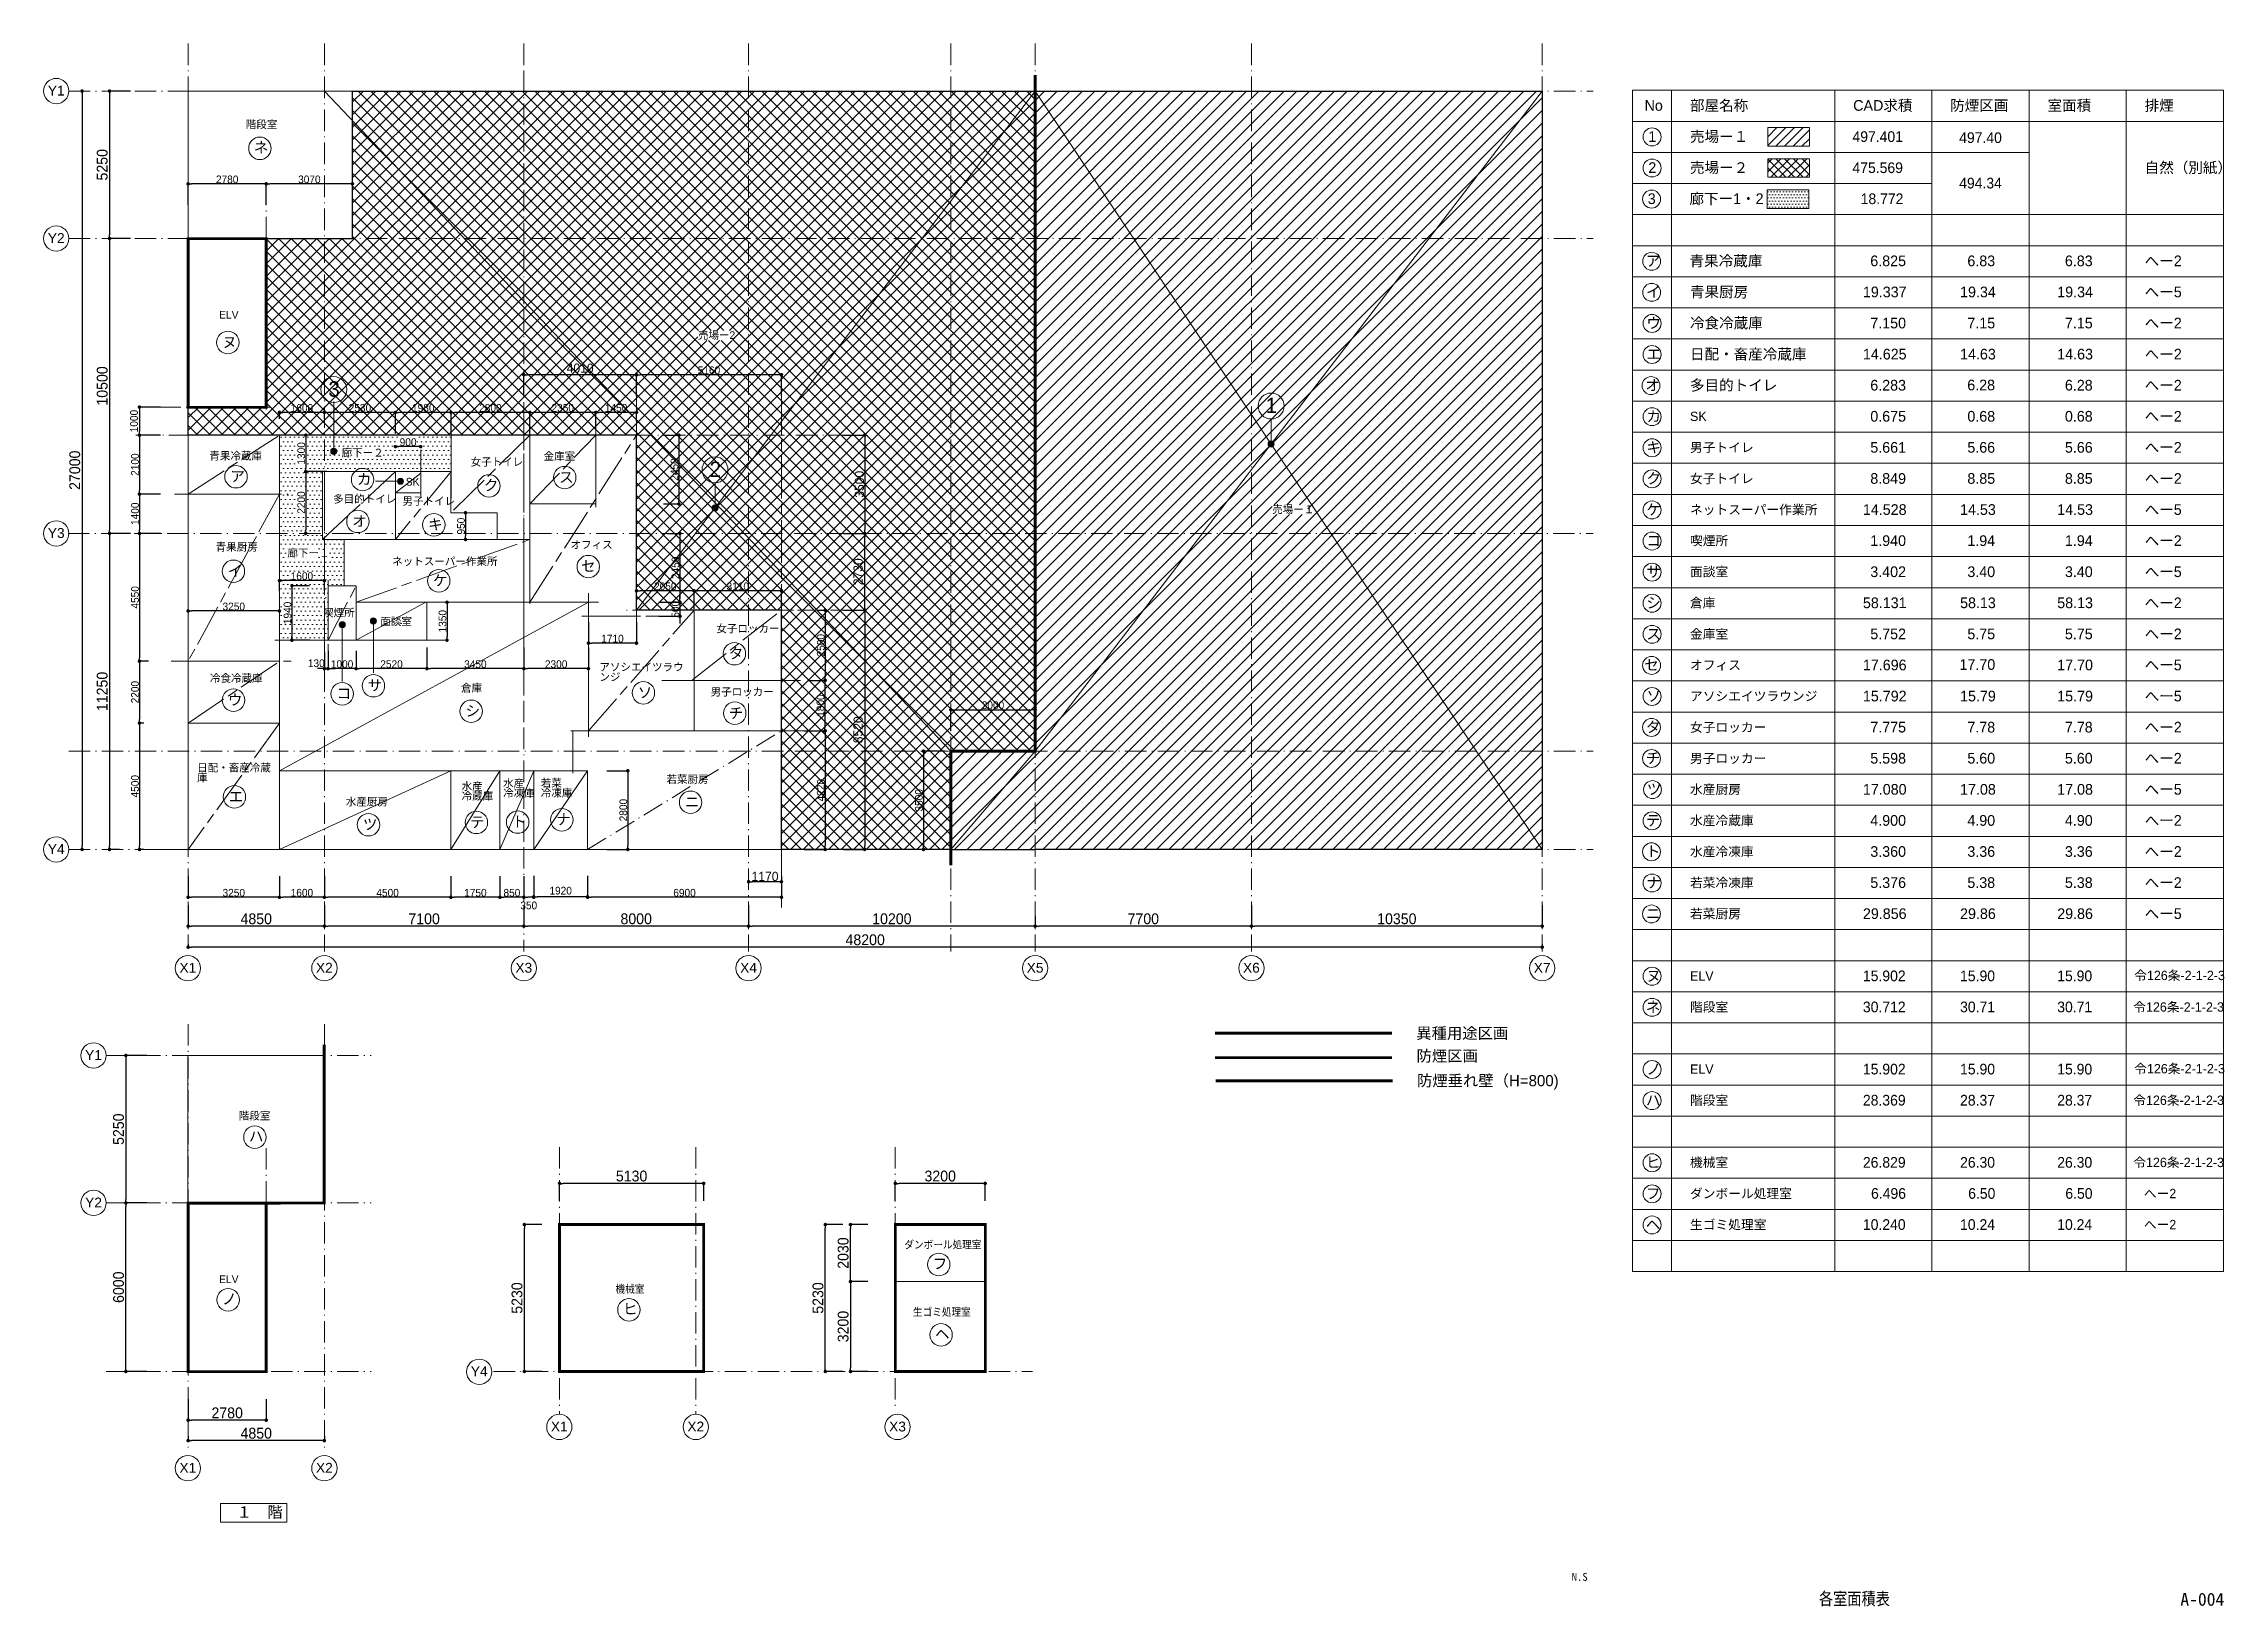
# Model space of a CAD drawing. Header units: millimetres. Extents: x 3528 to 81155, y 1822 to 57458.
import ezdxf
from ezdxf.enums import TextEntityAlignment as Align

# ---------------------------------------------------------------- set-up
doc = ezdxf.new("R2010")
doc.units = ezdxf.units.MM
doc.header["$LTSCALE"] = 3175
doc.header["$PDMODE"] = 1
doc.header["$PDSIZE"] = -2
for name, pattern in [('ISO-04 一点長鎖線', [0.61, 0.48, -0.06, 0.01, -0.06]), ('ISO-08 一点鎖線', [0.72, 0.48, -0.06, 0.12, -0.06]), ('ISO-10 一点短鎖線', [0.37, 0.24, -0.06, 0.01, -0.06]), ('ISO-11 一点二短鎖線', [0.67, 0.24, -0.06, 0.24, -0.06, 0.01, -0.06]), ('VW-01 短破線', [0.166624, 0.083312, -0.083312])]:
    doc.linetypes.add(name, pattern=pattern)
for name, color, linetype, lineweight in [('15面積表', 10, 'Continuous', 5), ('ハッチング', 170, 'Continuous', 5), ('基準線', 3, 'ISO-11 一点二短鎖線', 13)]:
    doc.layers.add(name, color=color, linetype=linetype, lineweight=lineweight)
doc.layers.add('A_タイトル枠', color=7, linetype='Continuous')
doc.layers.add('枠内記述', color=3, linetype='Continuous')
doc.styles.add('Arial', font='arial.ttf', dxfattribs={"bigfont": 'Arial'})
doc.styles.add('HGPｺﾞｼｯｸE', font='HGPGothicE.ttf', dxfattribs={"bigfont": 'HGPｺﾞｼｯｸE'})
doc.styles.add('MtXpl_HGPE', font='HGPGothicE.ttf')
doc.styles.get("Standard").update_dxf_attribs({"font": 'txt', "bigfont": 'BIGFONT.SHX'})
doc.styles.add('ゴシック', font='MS Gothic.ttf', dxfattribs={"height": 4})
doc.dimstyles.new('katoshun', dxfattribs={"dimtxt": 384.564525, "dimasz": 125.186157, "dimexe": 0, "dimexo": 250, "dimgap": 75, "dimtad": 1, "dimdec": 4, "dimdsep": 46, "dimtxsty": 'HGPｺﾞｼｯｸE', "dimblk": 'DOT', "dimblk1": 'DOT', "dimblk2": 'DOT', "dimcen": 0, "dimadec": 0, "dimazin": 0, "dimtfac": 1, "dimtdec": 4, "dimtix": 1, "dimtmove": 0, "dimatfit": 0, "dimldrblk": 'VW_FILLEDARROW', "dimfxl": 750, "dimfxlon": 1, "dimfrac": 2, "dimtolj": 1, "dimarcsym": 0})

msp = doc.modelspace()

# ---------------------------------------------------------------- texts
at = {"layer": '15面積表', "color": 3, "transparency": 33554687, "style": 'MtXpl_HGPE'}
for s, height, p in [('497.401', 379.999996, (67915.74684, 53956.77713)), ('ネ', 380, (11011.94478, 53572.81192)), ('497.40', 379.999996, (71714.05473, 53919.6123)), ('475.569', 379.999996, (67915.74684, 52850.0708)), ('18.772', 379.999996, (68208.88121, 51743.36447)), ('494.34', 379.999996, (71714.05473, 52301.7098)), ('ア', 380, (60566.85149, 49533.7518)), ('イ', 380, (60566.85149, 48427.04547)), ('ウ', 380, (60581.42024, 47320.33914)), ('ヌ', 380, (9885.05052, 46644.02802)), ('エ', 380, (60581.42024, 46213.63281)), ('オ', 380, (60543.37721, 45106.92648)), ('カ', 380, (60581.42024, 44000.22015)), ('キ', 380, (60581.42024, 42893.51382)), ('ア', 380, (10173.54701, 41864.02802)), ('カ', 380, (14681.20612, 41760.02802)), ('ク', 380, (19197.26699, 41548.45817)), ('ス', 380, (21874.89477, 41832.5245)), ('ク', 380, (60581.42024, 41786.80749)), ('オ', 380, (14513.4099, 40272.5245)), ('キ', 380, (17213.5491, 40152.5245)), ('ケ', 380, (60581.42024, 40680.10116)), ('コ', 380, (60581.42024, 39573.39483)), ('イ', 380, (10081.61654, 38495.74672)), ('セ', 380, (22655.05384, 38668.08909)), ('サ', 380, (60581.42024, 38466.6885)), ('ケ', 380, (17391.16306, 38157.5245)), ('シ', 380, (60581.42024, 37359.98216)), ('ス', 380, (60581.42024, 36253.27583)), ('タ', 380, (27915.05052, 35562.5245)), ('セ', 380, (60503.43958, 35152.13409)), ('ウ', 380, (10085.05052, 33909.02802)), ('コ', 380, (13955.05052, 34136.1954)), ('サ', 380, (15064.81852, 34422.5245)), ('ソ', 380, (24674.49912, 34167.5245)), ('ソ', 380, (60581.42024, 34039.86317)), ('シ', 380, (18545.05052, 33512.5245)), ('チ', 380, (27915.05052, 33436.13796)), ('タ', 380, (60560.6695, 32937.99868)), ('チ', 380, (60560.6695, 31831.29235)), ('ツ', 380, (60595.76561, 30724.58602)), ('エ', 380, (10116.55404, 30465.30228)), ('ニ', 380, (26355.05052, 30272.5245)), ('ツ', 380, (14891.55404, 29475.07348)), ('テ', 380, (18709.29978, 29555.24883)), ('ト', 380, (20200.05052, 29569.02802)), ('ナ', 380, (21772.48825, 29649.02802)), ('テ', 380, (60560.6695, 29612.25866)), ('ト', 380, (60560.6695, 28511.17336)), ('ナ', 380, (60581.42024, 27399.62519)), ('ニ', 380, (60560.6695, 26297.7607)), ('ヌ', 380, (60581.42024, 24079.50619)), ('ネ', 380, (60560.6695, 22972.79986)), ('ノ', 380, (60581.42024, 20759.3872)), ('ハ', 380, (60560.6695, 19652.68087)), ('ハ', 380, (10834.29456, 18367.30503)), ('ヒ', 380, (60560.6695, 17439.26821)), ('フ', 380, (60560.6695, 16332.56188)), ('ヘ', 380, (60560.6695, 15225.85555)), ('フ', 380, (35175.03208, 13835.04681)), ('ノ', 380, (9880.86031, 12576.52666)), ('ヒ', 380, (24148.91777, 12223.92373)), ('ヘ', 380, (35257.93533, 11330.90115)), ('１\u3000階', 400, (10396.48945, 4979.74633))]:
    msp.add_text(s, height=height, dxfattribs=at).set_placement(p)
at = {"layer": '15面積表', "color": 3, "transparency": 33554687}
for s, p in [('ダンボール処理室', (34164.7485, 14536.33072)), ('機械室', (23884.24208, 12956.69836)), ('生ゴミ処理室', (34470.88211, 12140.36152))]:
    msp.add_text(s, height=274.688947, dxfattribs=at).set_placement(p)
at = {"layer": '15面積表', "color": 3, "transparency": 33554687, "attachment_point": 1, "line_spacing_factor": 0.773663}
for s, insert, char_height in [('{\\pxt5.688;\\fHGPｺﾞｼｯｸE|b0|i0|c128|p0;No}', (60515.49745, 55447.28345), 379.9999955), ('{\\pxt5.688;\\fHGPｺﾞｼｯｸE|b0|i0|c128|p0;部屋名称}', (62132.1386, 55447.28345), 379.9999955), ('{\\pxt5.688;\\fHGPｺﾞｼｯｸE|b0|i0|c128|p0;CAD求積}', (67942.34684, 55447.28345), 379.9999955), ('{\\pxt5.688;\\fHGPｺﾞｼｯｸE|b0|i0|c128|p0;防煙区画}', (71393.88721, 55447.28345), 379.9999955), ('{\\pxt5.688;\\fHGPｺﾞｼｯｸE|b0|i0|c128|p0;室面積}', (74859.26141, 55447.28345), 379.9999955), ('{\\pxt5.688;\\fHGPｺﾞｼｯｸE|b0|i0|c128|p0;排煙}', (78317.71869, 55447.28345), 379.9999955), ('{\\pxt2.73;\\fHGPｺﾞｼｯｸE|b0|i0|c128|p0;階段室}', (10722.2012, 54722.52122), 274.6889468), ('{\\pxt5.688;\\fHGPｺﾞｼｯｸE|b0|i0|c128|p0;売場ー１}', (62132.1386, 54340.57712), 379.9999955), ('{\\pxt5.688;\\fHGPｺﾞｼｯｸE|b0|i0|c128|p0;売場ー２}', (62132.1386, 53233.87079), 379.9999955), ('{\\pxt5.688;\\fHGPｺﾞｼｯｸE|b0|i0|c128|p0;自然（別紙）}', (78317.71869, 53233.87079), 379.9999955), ('{\\pxt5.688;\\fHGPｺﾞｼｯｸE|b0|i0|c128|p0;廊下ー1・2}', (62112.94416, 52127.16446), 379.9999955), ('{\\pxt5.688;\\fHGPｺﾞｼｯｸE|b0|i0|c128|p0;青果冷蔵庫}', (62117.56985, 49913.7518), 379.9999955), ('{\\pxt5.688;\\fHGPｺﾞｼｯｸE|b0|i0|c128|p0;6.825}', (68551.03532, 49913.7518), 379.9999955), ('{\\pxt5.688;\\fHGPｺﾞｼｯｸE|b0|i0|c128|p0;6.83}', (72006.03415, 49913.7518), 379.9999955), ('{\\pxt5.688;\\fHGPｺﾞｼｯｸE|b0|i0|c128|p0;6.83}', (75478.32526, 49913.7518), 379.9999955), ('{\\pxt5.688;\\fHGPｺﾞｼｯｸE|b0|i0|c128|p0;へー2}', (78317.71869, 49913.7518), 379.9999955), ('{\\pxt5.688;\\fHGPｺﾞｼｯｸE|b0|i0|c128|p0;青果厨房}', (62132.1386, 48807.04547), 379.9999955), ('{\\pxt5.688;\\fHGPｺﾞｼｯｸE|b0|i0|c128|p0;19.337}', (68288.19257, 48807.04547), 379.9999955), ('{\\pxt5.688;\\fHGPｺﾞｼｯｸE|b0|i0|c128|p0;19.34}', (71746.64985, 48807.04547), 379.9999955), ('{\\pxt5.688;\\fHGPｺﾞｼｯｸE|b0|i0|c128|p0;19.34}', (75205.10713, 48807.04547), 379.9999955), ('{\\pxt5.688;\\fHGPｺﾞｼｯｸE|b0|i0|c128|p0;へー5}', (78317.71869, 48807.04547), 379.9999955), ('{\\pxt2.73;\\fHGPｺﾞｼｯｸE|b0|i0|c128|p0;ELV}', (9772.2012, 47941.0177), 274.6889468), ('{\\pxt5.688;\\fHGPｺﾞｼｯｸE|b0|i0|c128|p0;冷食冷蔵庫}', (62132.1386, 47700.33914), 379.9999955), ('{\\pxt5.688;\\fHGPｺﾞｼｯｸE|b0|i0|c128|p0;7.150}', (68551.03532, 47700.33914), 379.9999955), ('{\\pxt5.688;\\fHGPｺﾞｼｯｸE|b0|i0|c128|p0;7.15}', (72006.03415, 47700.33914), 379.9999955), ('{\\pxt5.688;\\fHGPｺﾞｼｯｸE|b0|i0|c128|p0;7.15}', (75478.32526, 47700.33914), 379.9999955), ('{\\pxt5.688;\\fHGPｺﾞｼｯｸE|b0|i0|c128|p0;へー2}', (78317.71869, 47700.33914), 379.9999955), ('{\\pxt11.38;\\fHGPｺﾞｼｯｸE|b0|i0|c128|p0;売場ー2}', (26818.92037, 47217.40659), 274.6889468), ('{\\pxt5.688;\\fHGPｺﾞｼｯｸE|b0|i0|c128|p0;14.625}', (68288.19257, 46593.63281), 379.9999955), ('{\\pxt5.688;\\fHGPｺﾞｼｯｸE|b0|i0|c128|p0;14.63}', (71746.64985, 46593.63281), 379.9999955), ('{\\pxt5.688;\\fHGPｺﾞｼｯｸE|b0|i0|c128|p0;14.63}', (75205.10713, 46593.63281), 379.9999955), ('{\\pxt5.688;\\fHGPｺﾞｼｯｸE|b0|i0|c128|p0;へー2}', (78317.71869, 46593.63281), 379.9999955), ('{\\pxt1.365;\\fHGPｺﾞｼｯｸE|b0|i0|c128|p0;多目的トイレ}', (62132.1386, 45486.92648), 379.9999955), ('{\\pxt5.688;\\fHGPｺﾞｼｯｸE|b0|i0|c128|p0;6.283}', (68551.03532, 45486.92648), 379.9999955), ('{\\pxt5.688;\\fHGPｺﾞｼｯｸE|b0|i0|c128|p0;6.28}', (72002.57569, 45493.84339), 379.9999955), ('{\\pxt5.688;\\fHGPｺﾞｼｯｸE|b0|i0|c128|p0;6.28}', (75478.32526, 45486.92648), 379.9999955), ('{\\pxt5.688;\\fHGPｺﾞｼｯｸE|b0|i0|c128|p0;へー2}', (78317.71869, 45486.92648), 379.9999955), ('{\\pxt1.56;\\fHGPｺﾞｼｯｸE|b0|i0|c128|p0;SK}', (62132.1386, 44354.68135), 332.4999961), ('{\\pxt5.688;\\fHGPｺﾞｼｯｸE|b0|i0|c128|p0;0.675}', (68551.03532, 44380.22015), 379.9999955), ('{\\pxt5.688;\\fHGPｺﾞｼｯｸE|b0|i0|c128|p0;0.68}', (72006.03415, 44380.22015), 379.9999955), ('{\\pxt5.688;\\fHGPｺﾞｼｯｸE|b0|i0|c128|p0;0.68}', (75478.32526, 44380.22015), 379.9999955), ('{\\pxt5.688;\\fHGPｺﾞｼｯｸE|b0|i0|c128|p0;へー2}', (78317.71869, 44380.22015), 379.9999955), ('{\\pxt2.73;\\fHGPｺﾞｼｯｸE|b0|i0|c128|p0;青果冷蔵庫}', (9426.23852, 42919.26025), 274.6889468), ('{\\pxt2.73;\\fHGPｺﾞｼｯｸE|b0|i0|c128|p0;廊下ー２}', (14136.47571, 43028.9559), 274.6889468), ('{\\pxt2.73;\\fHGPｺﾞｼｯｸE|b0|i0|c128|p0;女子トイレ}', (18727.89399, 42703.58702), 274.6889468), ('{\\pxt1.56;\\fHGPｺﾞｼｯｸE|b0|i0|c128|p0;男子トイレ}', (62132.1386, 43247.97502), 332.4999961), ('{\\pxt5.688;\\fHGPｺﾞｼｯｸE|b0|i0|c128|p0;5.661}', (68551.03532, 43273.51381), 379.9999955), ('{\\pxt5.688;\\fHGPｺﾞｼｯｸE|b0|i0|c128|p0;5.66}', (72006.03415, 43273.51381), 379.9999955), ('{\\pxt5.688;\\fHGPｺﾞｼｯｸE|b0|i0|c128|p0;5.66}', (75478.32526, 43273.51381), 379.9999955), ('{\\pxt5.688;\\fHGPｺﾞｼｯｸE|b0|i0|c128|p0;へー2}', (78317.71869, 43273.51381), 379.9999955), ('{\\pxt2.73;\\fHGPｺﾞｼｯｸE|b0|i0|c128|p0;SK}', (16418.52361, 41997.63264), 274.6889468), ('{\\pxt1.56;\\fHGPｺﾞｼｯｸE|b0|i0|c128|p0;女子トイレ}', (62132.1386, 42141.26869), 332.4999961), ('{\\pxt5.688;\\fHGPｺﾞｼｯｸE|b0|i0|c128|p0;8.849}', (68551.03532, 42166.80748), 379.9999955), ('{\\pxt5.688;\\fHGPｺﾞｼｯｸE|b0|i0|c128|p0;8.85}', (72006.03415, 42166.80748), 379.9999955), ('{\\pxt5.688;\\fHGPｺﾞｼｯｸE|b0|i0|c128|p0;8.85}', (75478.32526, 42166.80748), 379.9999955), ('{\\pxt5.688;\\fHGPｺﾞｼｯｸE|b0|i0|c128|p0;へー2}', (78317.71869, 42166.80748), 379.9999955), ('{\\pxt2.73;\\fHGPｺﾞｼｯｸE|b0|i0|c128|p0;多目的トイレ}', (13834.9191, 41383.94685), 274.6889468), ('{\\pxt2.73;\\fHGPｺﾞｼｯｸE|b0|i0|c128|p0;男子トイレ}', (16302.89399, 41309.4559), 274.6889468), ('{\\pxt11.38;\\fHGPｺﾞｼｯｸE|b0|i0|c128|p0;売場ー１}', (47261.00587, 41013.79548), 274.6889468), ('{\\pxt1.56;\\fHGPｺﾞｼｯｸE|b0|i0|c128|p0;ネットスーパー作業所}', (62132.1386, 41034.56236), 332.4999961), ('{\\pxt5.688;\\fHGPｺﾞｼｯｸE|b0|i0|c128|p0;14.528}', (68288.19257, 41060.10115), 379.9999955), ('{\\pxt5.688;\\fHGPｺﾞｼｯｸE|b0|i0|c128|p0;14.53}', (71746.64985, 41060.10115), 379.9999955), ('{\\pxt5.688;\\fHGPｺﾞｼｯｸE|b0|i0|c128|p0;14.53}', (75205.10713, 41060.10115), 379.9999955), ('{\\pxt5.688;\\fHGPｺﾞｼｯｸE|b0|i0|c128|p0;へー5}', (78317.71869, 41060.10115), 379.9999955), ('{\\pxt2.73;\\fHGPｺﾞｼｯｸE|b0|i0|c128|p0;青果厨房}', (9651.41498, 39677.40659), 274.6889468), ('{\\pxt2.73;\\fHGPｺﾞｼｯｸE|b0|i0|c128|p0;オフィス}', (22283.92574, 39754.9559), 274.6889468), ('{\\pxt1.56;\\fHGPｺﾞｼｯｸE|b0|i0|c128|p0;喫煙所}', (62132.1386, 39927.85603), 332.4999961), ('{\\pxt5.688;\\fHGPｺﾞｼｯｸE|b0|i0|c128|p0;1.940}', (68551.03532, 39953.39482), 379.9999955), ('{\\pxt5.688;\\fHGPｺﾞｼｯｸE|b0|i0|c128|p0;1.94}', (72006.03415, 39953.39482), 379.9999955), ('{\\pxt5.688;\\fHGPｺﾞｼｯｸE|b0|i0|c128|p0;1.94}', (75478.32526, 39953.39482), 379.9999955), ('{\\pxt5.688;\\fHGPｺﾞｼｯｸE|b0|i0|c128|p0;へー2}', (78317.71869, 39953.39482), 379.9999955), ('{\\pxt2.73;\\fHGPｺﾞｼｯｸE|b0|i0|c128|p0;廊下ー１}', (12206.71807, 39462.40659), 274.6889468), ('{\\pxt2.73;\\fHGPｺﾞｼｯｸE|b0|i0|c128|p0;ネットスーパー作業所}', (15936.07382, 39163.79548), 274.6889468), ('{\\pxt1.56;\\fHGPｺﾞｼｯｸE|b0|i0|c128|p0;面談室}', (62132.1386, 38821.1497), 332.4999961), ('{\\pxt5.688;\\fHGPｺﾞｼｯｸE|b0|i0|c128|p0;3.402}', (68551.03532, 38846.68849), 379.9999955), ('{\\pxt5.688;\\fHGPｺﾞｼｯｸE|b0|i0|c128|p0;3.40}', (72006.03415, 38846.68849), 379.9999955), ('{\\pxt5.688;\\fHGPｺﾞｼｯｸE|b0|i0|c128|p0;3.40}', (75478.32526, 38846.68849), 379.9999955), ('{\\pxt5.688;\\fHGPｺﾞｼｯｸE|b0|i0|c128|p0;へー5}', (78317.71869, 38846.68849), 379.9999955), ('{\\pxt2.73;\\fHGPｺﾞｼｯｸE|b0|i0|c128|p0;喫煙所}', (13475.13937, 37338.10887), 274.6889468), ('{\\pxt5.688;\\fHGPｺﾞｼｯｸE|b0|i0|c128|p0;58.131}', (68288.19257, 37739.98216), 379.9999955), ('{\\pxt5.688;\\fHGPｺﾞｼｯｸE|b0|i0|c128|p0;58.13}', (71746.64985, 37739.98216), 379.9999955), ('{\\pxt5.688;\\fHGPｺﾞｼｯｸE|b0|i0|c128|p0;58.13}', (75205.10713, 37739.98216), 379.9999955), ('{\\pxt5.688;\\fHGPｺﾞｼｯｸE|b0|i0|c128|p0;へー2}', (78317.71869, 37739.98216), 379.9999955), ('{\\pxt2.73;\\fHGPｺﾞｼｯｸE|b0|i0|c128|p0;面談室}', (15512.29887, 37026.01432), 274.6889468), ('{\\pxt5.688;\\fHGPｺﾞｼｯｸE|b0|i0|c128|p0;5.752}', (68551.03532, 36633.27583), 379.9999955), ('{\\pxt5.688;\\fHGPｺﾞｼｯｸE|b0|i0|c128|p0;5.75}', (72006.03415, 36633.27583), 379.9999955), ('{\\pxt5.688;\\fHGPｺﾞｼｯｸE|b0|i0|c128|p0;5.75}', (75478.32526, 36633.27583), 379.9999955), ('{\\pxt5.688;\\fHGPｺﾞｼｯｸE|b0|i0|c128|p0;へー2}', (78317.71869, 36633.27583), 379.9999955), ('{\\pxt1.56;\\fHGPｺﾞｼｯｸE|b0|i0|c128|p0;オフィス}', (62132.1386, 35501.0307), 332.4999961), ('{\\pxt5.688;\\fHGPｺﾞｼｯｸE|b0|i0|c128|p0;17.696}', (68288.19257, 35526.5695), 379.9999955), ('{\\pxt5.688;\\fHGPｺﾞｼｯｸE|b0|i0|c128|p0;17.70}', (71725.89911, 35543.47751), 379.9999955), ('{\\pxt5.688;\\fHGPｺﾞｼｯｸE|b0|i0|c128|p0;17.70}', (75205.10713, 35526.5695), 379.9999955), ('{\\pxt5.688;\\fHGPｺﾞｼｯｸE|b0|i0|c128|p0;へー5}', (78317.71869, 35526.5695), 379.9999955), ('{\\pxt5.688;\\fHGPｺﾞｼｯｸE|b0|i0|c128|p0;15.792}', (68288.19257, 34419.86317), 379.9999955), ('{\\pxt5.688;\\fHGPｺﾞｼｯｸE|b0|i0|c128|p0;15.79}', (71746.64985, 34419.86317), 379.9999955), ('{\\pxt5.688;\\fHGPｺﾞｼｯｸE|b0|i0|c128|p0;15.79}', (75205.10713, 34419.86317), 379.9999955), ('{\\pxt5.688;\\fHGPｺﾞｼｯｸE|b0|i0|c128|p0;へー5}', (78317.71869, 34419.86317), 379.9999955), ('{\\pxt5.688;\\fHGPｺﾞｼｯｸE|b0|i0|c128|p0;7.775}', (68551.03532, 33313.15684), 379.9999955), ('{\\pxt5.688;\\fHGPｺﾞｼｯｸE|b0|i0|c128|p0;7.78}', (72006.03415, 33313.15684), 379.9999955), ('{\\pxt5.688;\\fHGPｺﾞｼｯｸE|b0|i0|c128|p0;へー2}', (78317.71869, 33313.15684), 379.9999955), ('{\\pxt5.688;\\fHGPｺﾞｼｯｸE|b0|i0|c128|p0;5.598}', (68551.03532, 32206.45051), 379.9999955), ('{\\pxt5.688;\\fHGPｺﾞｼｯｸE|b0|i0|c128|p0;5.60}', (72006.03415, 32206.45051), 379.9999955), ('{\\pxt5.688;\\fHGPｺﾞｼｯｸE|b0|i0|c128|p0;5.60}', (75478.32526, 32206.45051), 379.9999955), ('{\\pxt5.688;\\fHGPｺﾞｼｯｸE|b0|i0|c128|p0;へー2}', (78317.71869, 32206.45051), 379.9999955), ('{\\pxt5.688;\\fHGPｺﾞｼｯｸE|b0|i0|c128|p0;17.080}', (68288.19257, 31099.74417), 379.9999955), ('{\\pxt5.688;\\fHGPｺﾞｼｯｸE|b0|i0|c128|p0;17.08}', (71746.64985, 31099.74417), 379.9999955), ('{\\pxt5.688;\\fHGPｺﾞｼｯｸE|b0|i0|c128|p0;17.08}', (75205.10713, 31099.74417), 379.9999955), ('{\\pxt5.688;\\fHGPｺﾞｼｯｸE|b0|i0|c128|p0;へー5}', (78317.71869, 31099.74417), 379.9999955), ('{\\pxt5.688;\\fHGPｺﾞｼｯｸE|b0|i0|c128|p0;4.900}', (68551.03532, 29993.03784), 379.9999955), ('{\\pxt5.688;\\fHGPｺﾞｼｯｸE|b0|i0|c128|p0;4.90}', (72006.03415, 29993.03784), 379.9999955), ('{\\pxt5.688;\\fHGPｺﾞｼｯｸE|b0|i0|c128|p0;4.90}', (75478.32526, 29993.03784), 379.9999955), ('{\\pxt5.688;\\fHGPｺﾞｼｯｸE|b0|i0|c128|p0;へー2}', (78317.71869, 29993.03784), 379.9999955), ('{\\pxt5.688;\\fHGPｺﾞｼｯｸE|b0|i0|c128|p0;3.360}', (68551.03532, 28886.33151), 379.9999955), ('{\\pxt5.688;\\fHGPｺﾞｼｯｸE|b0|i0|c128|p0;3.36}', (72006.03415, 28886.33151), 379.9999955), ('{\\pxt5.688;\\fHGPｺﾞｼｯｸE|b0|i0|c128|p0;3.36}', (75478.32526, 28886.33151), 379.9999955), ('{\\pxt5.688;\\fHGPｺﾞｼｯｸE|b0|i0|c128|p0;へー2}', (78317.71869, 28886.33151), 379.9999955), ('{\\pxt5.688;\\fHGPｺﾞｼｯｸE|b0|i0|c128|p0;5.376}', (68551.03532, 27779.62518), 379.9999955), ('{\\pxt5.688;\\fHGPｺﾞｼｯｸE|b0|i0|c128|p0;5.38}', (72006.03415, 27779.62518), 379.9999955), ('{\\pxt5.688;\\fHGPｺﾞｼｯｸE|b0|i0|c128|p0;5.38}', (75478.32526, 27779.62518), 379.9999955), ('{\\pxt5.688;\\fHGPｺﾞｼｯｸE|b0|i0|c128|p0;へー2}', (78317.71869, 27779.62518), 379.9999955), ('{\\pxt5.688;\\fHGPｺﾞｼｯｸE|b0|i0|c128|p0;29.856}', (68288.19257, 26672.91885), 379.9999955), ('{\\pxt5.688;\\fHGPｺﾞｼｯｸE|b0|i0|c128|p0;29.86}', (71746.64985, 26672.91885), 379.9999955), ('{\\pxt5.688;\\fHGPｺﾞｼｯｸE|b0|i0|c128|p0;29.86}', (75205.10713, 26672.91885), 379.9999955), ('{\\pxt5.688;\\fHGPｺﾞｼｯｸE|b0|i0|c128|p0;へー5}', (78317.71869, 26672.91885), 379.9999955), ('{\\pxt1.56;\\fHGPｺﾞｼｯｸE|b0|i0|c128|p0;ELV}', (62132.1386, 24433.96739), 332.4999961), ('\\pxt5.688;{\\fHGPGothicE|b0|i0|c128|p50;15.902}', (68288.19257, 24459.50619), 379.9999955), ('\\pxt5.688;{\\fHGPGothicE|b0|i0|c128|p50;15.90}', (75205.10713, 24459.50619), 379.9999955), ('{\\pxt1.56;\\fHGPｺﾞｼｯｸE|b0|i0|c128|p0;階段室}', (62132.1386, 23327.26106), 332.4999961), ('\\pxt5.688;{\\fHGPGothicE|b0|i0|c128|p50;30.712}', (68288.19257, 23352.79986), 379.9999955), ('\\pxt5.688;{\\fHGPGothicE|b0|i0|c128|p50;30.71}', (71746.64985, 23352.79986), 379.9999955), ('\\pxt5.688;{\\fHGPGothicE|b0|i0|c128|p50;30.71}', (75205.10713, 23352.79986), 379.9999955), ('{\\pxt1.56;\\fHGPｺﾞｼｯｸE|b0|i0|c128|p0;異種用途区画}', (52388.93878, 22427.06316), 400), ('{\\pxt1.56;\\fHGPｺﾞｼｯｸE|b0|i0|c128|p0;防煙区画}', (52398.93878, 21617.97995), 400), ('{\\pxt1.56;\\fHGPｺﾞｼｯｸE|b0|i0|c128|p0;ELV}', (62132.1386, 21113.8484), 332.4999961), ('\\pxt5.688;{\\fHGPGothicE|b0|i0|c128|p50;15.902}', (68288.19257, 21139.3872), 379.9999955), ('\\pxt5.688;{\\fHGPGothicE|b0|i0|c128|p50;15.90}', (75205.10713, 21139.3872), 379.9999955), ('{\\pxt2.73;\\fHGPｺﾞｼｯｸE|b0|i0|c128|p0;階段室}', (10473.84208, 19424.89629), 274.6889468), ('{\\pxt1.56;\\fHGPｺﾞｼｯｸE|b0|i0|c128|p0;階段室}', (62132.1386, 20007.14207), 332.4999961), ('\\pxt5.688;{\\fHGPGothicE|b0|i0|c128|p50;28.369}', (68288.19257, 20032.68087), 379.9999955), ('\\pxt5.688;{\\fHGPGothicE|b0|i0|c128|p50;28.37}', (71746.64985, 20032.68087), 379.9999955), ('\\pxt5.688;{\\fHGPGothicE|b0|i0|c128|p50;28.37}', (75205.10713, 20032.68087), 379.9999955), ('\\pxt1.56;{\\fHGPGothicE|b0|i0|c128|p50;機械室}', (62132.1386, 17793.72941), 332.4999961), ('\\pxt5.688;{\\fHGPGothicE|b0|i0|c128|p50;26.829}', (68288.19257, 17819.2682), 379.9999955), ('\\pxt5.688;{\\fHGPGothicE|b0|i0|c128|p50;26.30}', (71746.64985, 17819.2682), 379.9999955), ('\\pxt5.688;{\\fHGPGothicE|b0|i0|c128|p50;26.30}', (75205.10713, 17819.2682), 379.9999955), ('\\pxt1.56;{\\fHGPGothicE|b0|i0|c128|p50;ダンボール処理室}', (62132.1386, 16687.02308), 332.4999961), ('\\pxt5.688;{\\fHGPGothicE|b0|i0|c128|p50;6.496}', (68577.40182, 16712.56187), 379.9999955), ('\\pxt5.688;{\\fHGPGothicE|b0|i0|c128|p50;6.50}', (72035.8591, 16712.56187), 379.9999955), ('\\pxt5.688;{\\fHGPGothicE|b0|i0|c128|p50;6.50}', (75494.31639, 16712.56187), 379.9999955), ('{\\fHGPGothicE|b0|i0|c128|p50;生ゴミ処理室}', (62132.1386, 15580.31675), 332.4999961), ('\\pxt5.688;{\\fHGPGothicE|b0|i0|c128|p50;10.240}', (68288.19257, 15605.85554), 379.9999955), ('\\pxt5.688;{\\fHGPGothicE|b0|i0|c128|p50;10.24}', (71746.64985, 15605.85554), 379.9999955), ('\\pxt5.688;{\\fHGPGothicE|b0|i0|c128|p50;10.24}', (75205.10713, 15605.85554), 379.9999955), ('{\\pxt2.73;\\fHGPｺﾞｼｯｸE|b0|i0|c128|p0;ELV}', (9772.2012, 13606.37794), 274.6889468)]:
    msp.add_mtext(s, dxfattribs=dict(at, insert=insert, char_height=char_height))
for s, insert, char_height, width in [('{\\pxt5.688;\\fHGPｺﾞｼｯｸE|b0|i0|c128|p0;1\\P}', (60648.80627, 54340.57712), 379.9999955, 269.0679767), ('{\\pxt5.688;\\fHGPｺﾞｼｯｸE|b0|i0|c128|p0;2\\P}', (60648.80627, 53233.87079), 379.9999955, 307.4568526), ('{\\pxt5.688;\\fHGPｺﾞｼｯｸE|b0|i0|c128|p0;3\\P}', (60629.61183, 52127.16446), 379.9999955, 298.2054793), ('{\\pxt4.551;\\fHGPｺﾞｼｯｸE|b0|i0|c128|p0;日配・畜産冷蔵庫\\P}', (62132.1386, 46593.63281), 379.9999955, 4080.9795953), ('{\\pxt5.688;\\fHGPｺﾞｼｯｸE|b0|i0|c128|p0;3\\P}', (13663.41869, 45435.09554), 549.3778935, 464.5), ('{\\pxt5.688;\\fHGPｺﾞｼｯｸE|b0|i0|c128|p0;1\\P}', (47026.72301, 44852.24262), 549.3778935, 389), ('\\pxt2.73;{\\fHGPGothicE|b0|i0|c128|p50;金庫室}', (21324.99633, 42909.26727), 274.6889468, 1168.50424), ('{\\pxt5.688;\\fHGPｺﾞｼｯｸE|b0|i0|c128|p0;2\\P}', (27232.50163, 42576.96836), 549.3778935, 432.9964856), ('{\\pxt5.201;\\fHGPｺﾞｼｯｸE|b0|i0|c128|p0;倉庫}', (62132.1386, 37714.44336), 332.4999961, 892.2819793), ('{\\pxt9.101;\\fHGPｺﾞｼｯｸE|b0|i0|c128|p0;女子ロッカー}', (27474.10225, 36770.41415), 274.6889468, 2162.6158123), ('\\pxt1.56;{\\fHGPGothicE|b0|i0|c128|p50;金庫室}', (62132.1386, 36607.73703), 332.4999961, 1573.7614536), ('{\\pxt9.101;\\fHGPｺﾞｼｯｸE|b0|i0|c128|p0;冷食冷蔵庫}', (9446.97054, 35003.42366), 274.6889468, 1800), ('{\\pxt9.101;\\fHGPｺﾞｼｯｸE|b0|i0|c128|p0;アソシエイツラウンジ}', (23311.71806, 35400.41493), 274.6889468, 3270), ('{\\pxt9.101;\\fHGPｺﾞｼｯｸE|b0|i0|c128|p0;倉庫}', (18386.97054, 34653.79548), 274.6889468, 820), ('{\\pxt9.101;\\fHGPｺﾞｼｯｸE|b0|i0|c128|p0;男子ロッカー}', (27270.66263, 34517.40659), 274.6889468, 2162.6158123), ('{\\pxt5.201;\\fHGPｺﾞｼｯｸE|b0|i0|c128|p0;アソシエイツラウンジ}', (62132.1386, 34394.32437), 332.4999961, 4530.5790422), ('{\\pxt5.201;\\fHGPｺﾞｼｯｸE|b0|i0|c128|p0;女子ロッカー}', (62132.1386, 33287.61804), 332.4999961, 2722.8851896), ('{\\pxt5.688;\\fHGPｺﾞｼｯｸE|b0|i0|c128|p0;7.78}', (75478.32526, 33313.15684), 379.9999955, 903.6120295), ('{\\pxt9.101;\\fHGPｺﾞｼｯｸE|b0|i0|c128|p0;日配・畜産冷蔵庫\\P}', (8991.71806, 31817.40659), 274.6889468, 2750), ('{\\pxt5.201;\\fHGPｺﾞｼｯｸE|b0|i0|c128|p0;男子ロッカー}', (62132.1386, 32180.91171), 332.4999961, 2794.4334856), ('{\\pxt9.101;\\fHGPｺﾞｼｯｸE|b0|i0|c128|p0;水産\\P冷蔵庫}', (18405.98601, 31161.07326), 274.6889468, 1128), ('{\\pxt9.101;\\fHGPｺﾞｼｯｸE|b0|i0|c128|p0;水産\\P冷凍庫}', (19883.72054, 31266.57326), 274.6889468, 1126.5), ('{\\pxt9.101;\\fHGPｺﾞｼｯｸE|b0|i0|c128|p0;若菜\\P冷凍庫}', (21225.56371, 31271.37785), 274.6889468, 1466.1543463), ('{\\pxt9.101;\\fHGPｺﾞｼｯｸE|b0|i0|c128|p0;若菜厨房}', (25697.91015, 31406.79018), 274.6889468, 1507.6158123), ('{\\pxt5.201;\\fHGPｺﾞｼｯｸE|b0|i0|c128|p0;水産厨房}', (62132.1386, 31074.20538), 332.4999961, 1832.9823606), ('{\\pxt9.101;\\fHGPｺﾞｼｯｸE|b0|i0|c128|p0;水産厨房}', (14286.46558, 30606.14316), 274.6889468, 1480), ('{\\pxt5.201;\\fHGPｺﾞｼｯｸE|b0|i0|c128|p0;水産冷蔵庫}', (62132.1386, 29967.49905), 332.4999961, 2614.5937068), ('{\\pxt5.201;\\fHGPｺﾞｼｯｸE|b0|i0|c128|p0;水産冷凍庫}', (62132.1386, 28860.79272), 332.4999961, 2155.6564252), ('{\\pxt5.201;\\fHGPｺﾞｼｯｸE|b0|i0|c128|p0;若菜冷凍庫}', (62132.1386, 27754.08639), 332.4999961, 2328.3402037), ('{\\pxt5.201;\\fHGPｺﾞｼｯｸE|b0|i0|c128|p0;若菜厨房}', (62132.1386, 26647.38005), 332.4999961, 2112.2928395), ('\\pxt5.688;{\\fHGPGothicE|b0|i0|c128|p50;15.90}', (71746.64985, 24459.50619), 379.9999955, 1084.8999872), ('{\\pxt6.501;\\fHGPｺﾞｼｯｸE|b0|i0|c128|p0;令126条-2-1-2-3\\P}', (77944.2053, 24450.63524), 332.4999961, 3155.6148154), ('{\\pxt6.501;\\fHGPｺﾞｼｯｸE|b0|i0|c128|p0;令126条-2-1-2-3\\P}', (77911.1225, 23327.26106), 332.4999961, 3155.6148154), ('\\pxt5.688;{\\fHGPGothicE|b0|i0|c128|p50;15.90}', (71746.64985, 21139.3872), 379.9999955, 1084.8999872), ('{\\pxt6.501;\\fHGPｺﾞｼｯｸE|b0|i0|c128|p0;令126条-2-1-2-3\\P}', (77944.2053, 21130.51624), 332.4999961, 3155.6148154), ('{\\pxt1.56;\\fHGPｺﾞｼｯｸE|b0|i0|c128|p0;防煙垂れ壁（H=800)\\P}', (52414.21647, 20738.89674), 400, 6004.7223063), ('{\\pxt6.501;\\fHGPｺﾞｼｯｸE|b0|i0|c128|p0;令126条-2-1-2-3\\P}', (77911.1225, 20007.14207), 332.4999961, 3155.6148154), ('{\\pxt6.501;\\fHGPｺﾞｼｯｸE|b0|i0|c128|p0;令126条-2-1-2-3\\P}', (77911.1225, 17793.72941), 332.4999961, 3155.6148154), ('\\pxt5.688;{\\fHGPGothicE|b0|i0|c128|p50;へー2}', (78289.68203, 16687.02308), 332.4999961, 3155.6148154), ('\\pxt5.688;{\\fHGPGothicE|b0|i0|c128|p50;へー2}', (78289.68203, 15580.31675), 332.4999961, 3155.6148154)]:
    msp.add_mtext(s, dxfattribs=dict(at, insert=insert, char_height=char_height, width=width))
at = {"layer": 'A_タイトル枠', "color": 3, "width": 0.9}
msp.add_text('各室面積表', height=510, dxfattribs=at).set_placement((67985.07532, 2079.08662), align=Align.MIDDLE_CENTER)
at = {"layer": '基準線', "color": 3, "linetype": 'Continuous', "lineweight": 0, "transparency": 33554687, "style": 'Arial'}
msp.add_text('Y4', height=350, dxfattribs=at).set_placement((18734.8699, 10015.71618))
at = {"layer": '基準線', "color": 3, "transparency": 33554687, "style": 'Arial'}
msp.add_text('X3', height=350, dxfattribs=at).set_placement((33625.10967, 8049.83105))
at = {"layer": '基準線', "color": 3, "transparency": 33554687, "char_height": 350, "attachment_point": 1, "line_spacing_factor": 0.970891, "style": 'Arial'}
for s, insert in [('\\pxt0.8929;Y1', (3677.60299, 55960.30159)), ('\\pxt0.8929;Y2', (3677.60299, 50710.30159)), ('\\pxt0.8929;Y3', (3677.60299, 40210.30159)), ('\\pxt0.8929;Y4', (3677.60299, 28960.30159)), ('\\pxt0.8929;X1', (8362.93919, 24732.2615)), ('\\pxt0.8929;X2', (13221.73519, 24732.1755)), ('\\pxt0.8929;X3', (20321.73519, 24732.1755)), ('\\pxt0.8929;X4', (28321.73519, 24732.1755)), ('\\pxt0.8929;X5', (38521.73519, 24732.1755)), ('\\pxt0.8929;X6', (46221.73519, 24732.1755)), ('\\pxt0.8929;X7', (56571.73519, 24732.1755)), ('\\pxt0.8929;Y1', (5005.47608, 21625.66183)), ('\\pxt0.8929;Y2', (5005.47608, 16375.66183)), ('\\pxt0.8929;X1', (21584.40266, 8399.91705)), ('\\pxt0.8929;X2', (26443.19866, 8399.83105)), ('\\pxt0.8929;X1', (8362.93919, 6930.32276)), ('\\pxt0.8929;X2', (13221.73519, 6930.23676))]:
    msp.add_mtext(s, dxfattribs=dict(at, insert=insert))
at = {"layer": '枠内記述', "linetype": 'ByBlock', "lineweight": -2, "style": 'ゴシック'}
msp.add_text('N.S', height=280, dxfattribs=at).set_placement((57919.96434, 2733.02855))
at = {"layer": '枠内記述', "style": 'ゴシック'}
msp.add_text('A-004', height=460, dxfattribs=at).set_placement((79586.78554, 1844.04127))

# ---------------------------------------------------------------- blocks, each defined once
blk = doc.blocks.new('_DOT')
at = {"color": 0, "linetype": 'ByBlock', "lineweight": -2}
blk.add_line((-0.5, 0), (-1, 0), dxfattribs=at)
at = {"color": 0, "linetype": 'ByBlock', "const_width": 0.5}
blk.add_lwpolyline([(-0.25, 0, 1), (0.25, 0, 1)], format="xyb", close=True, dxfattribs=at)
blk = doc.blocks.new('*D0')
at = {"layer": 'Defpoints', "color": 0, "linetype": 'Continuous', "transparency": 16777216}
for p in [(8672, 27339), (13522, 27339), (8672, 26039)]:
    blk.add_point(p, dxfattribs=at)
at = {"layer": '基準線', "color": 0, "linetype": 'Continuous', "lineweight": -2, "transparency": 16777216}
for p, q in [((8672, 26789), (8672, 26039)), ((13522, 26789), (13522, 26039)), ((13397, 26039), (8797, 26039))]:
    blk.add_line(p, q, dxfattribs=at)
at = {"layer": '基準線', "color": 0, "linetype": 'Continuous', "lineweight": -2, "transparency": 16777216, "xscale": 125.1861572265625, "yscale": 125.1861572265625, "zscale": 125.1861572265625, "rotation": 180}
blk.add_blockref('_DOT', (8672, 26039), dxfattribs=at)
at = {"layer": '基準線', "color": 0, "linetype": 'Continuous', "lineweight": -2, "transparency": 16777216, "xscale": 125.1861572265625, "yscale": 125.1861572265625, "zscale": 125.1861572265625}
blk.add_blockref('_DOT', (13522, 26039), dxfattribs=at)
at = {"layer": '基準線', "color": 0, "linetype": 'Continuous', "lineweight": 0, "transparency": 16777216, "insert": (11097, 26299), "char_height": 384.6, "attachment_point": 5, "style": 'HGPｺﾞｼｯｸE'}
blk.add_mtext('\\A1;4850', dxfattribs=at)
blk = doc.blocks.new('VW_FILLEDARROW')
at = {"linetype": 'Continuous', "lineweight": 0, "transparency": 16777216}
blk.add_hatch(color=0, dxfattribs=at).paths.add_polyline_path([(-2, 0.54), (0, 0), (-2, -0.54)])
at = {"color": 0, "linetype": 'Continuous', "lineweight": 0, "transparency": 16777216, "flags": 128}
blk.add_lwpolyline([(-2, 0.54), (0, 0), (-2, -0.54)], close=True, dxfattribs=at)
blk = doc.blocks.new('*D1')
at = {"layer": 'Defpoints', "color": 0, "linetype": 'Continuous', "transparency": 16777216}
for p in [(13522, 27339), (20622, 27339), (13522, 26039)]:
    blk.add_point(p, dxfattribs=at)
at = {"layer": '基準線', "color": 0, "linetype": 'Continuous', "lineweight": -2, "transparency": 16777216}
for p, q in [((13522, 26789), (13522, 26039)), ((20622, 26789), (20622, 26039)), ((20497, 26039), (13647, 26039))]:
    blk.add_line(p, q, dxfattribs=at)
at = {"layer": '基準線', "color": 0, "linetype": 'Continuous', "lineweight": -2, "transparency": 16777216, "xscale": 125.1861572265625, "yscale": 125.1861572265625, "zscale": 125.1861572265625, "rotation": 180}
blk.add_blockref('_DOT', (13522, 26039), dxfattribs=at)
at = {"layer": '基準線', "color": 0, "linetype": 'Continuous', "lineweight": -2, "transparency": 16777216, "xscale": 125.1861572265625, "yscale": 125.1861572265625, "zscale": 125.1861572265625}
blk.add_blockref('_DOT', (20622, 26039), dxfattribs=at)
at = {"layer": '基準線', "color": 0, "linetype": 'Continuous', "lineweight": 0, "transparency": 16777216, "insert": (17072, 26299), "char_height": 384.6, "attachment_point": 5, "style": 'HGPｺﾞｼｯｸE'}
blk.add_mtext('\\A1;7100', dxfattribs=at)
blk = doc.blocks.new('*D2')
at = {"layer": 'Defpoints', "color": 0, "linetype": 'Continuous', "transparency": 16777216}
for p in [(20622, 27339), (28622, 27339), (20622, 26039)]:
    blk.add_point(p, dxfattribs=at)
at = {"layer": '基準線', "color": 0, "linetype": 'Continuous', "lineweight": -2, "transparency": 16777216}
for p, q in [((20622, 26789), (20622, 26039)), ((28622, 26789), (28622, 26039)), ((28497, 26039), (20747, 26039))]:
    blk.add_line(p, q, dxfattribs=at)
at = {"layer": '基準線', "color": 0, "linetype": 'Continuous', "lineweight": -2, "transparency": 16777216, "xscale": 125.1861572265625, "yscale": 125.1861572265625, "zscale": 125.1861572265625, "rotation": 180}
blk.add_blockref('_DOT', (20622, 26039), dxfattribs=at)
at = {"layer": '基準線', "color": 0, "linetype": 'Continuous', "lineweight": -2, "transparency": 16777216, "xscale": 125.1861572265625, "yscale": 125.1861572265625, "zscale": 125.1861572265625}
blk.add_blockref('_DOT', (28622, 26039), dxfattribs=at)
at = {"layer": '基準線', "color": 0, "linetype": 'Continuous', "lineweight": 0, "transparency": 16777216, "insert": (24622, 26299), "char_height": 384.6, "attachment_point": 5, "style": 'HGPｺﾞｼｯｸE'}
blk.add_mtext('\\A1;8000', dxfattribs=at)
blk = doc.blocks.new('*D3')
at = {"layer": 'Defpoints', "color": 0, "linetype": 'Continuous', "transparency": 16777216}
for p in [(28622, 26639), (38822, 26639), (28622, 26039)]:
    blk.add_point(p, dxfattribs=at)
at = {"layer": '基準線', "color": 0, "linetype": 'Continuous', "lineweight": -2, "transparency": 16777216}
for p, q in [((28622, 26389), (28622, 26039)), ((38697, 26039), (28747, 26039)), ((38822, 26389), (38822, 26039))]:
    blk.add_line(p, q, dxfattribs=at)
at = {"layer": '基準線', "color": 0, "linetype": 'Continuous', "lineweight": -2, "transparency": 16777216, "xscale": 125.1861572265625, "yscale": 125.1861572265625, "zscale": 125.1861572265625, "rotation": 180}
blk.add_blockref('_DOT', (28622, 26039), dxfattribs=at)
at = {"layer": '基準線', "color": 0, "linetype": 'Continuous', "lineweight": -2, "transparency": 16777216, "xscale": 125.1861572265625, "yscale": 125.1861572265625, "zscale": 125.1861572265625}
blk.add_blockref('_DOT', (38822, 26039), dxfattribs=at)
at = {"layer": '基準線', "color": 0, "linetype": 'Continuous', "lineweight": 0, "transparency": 16777216, "insert": (33722, 26299), "char_height": 384.6, "attachment_point": 5, "style": 'HGPｺﾞｼｯｸE'}
blk.add_mtext('\\A1;10200', dxfattribs=at)
blk = doc.blocks.new('*D4')
at = {"layer": 'Defpoints', "color": 0, "linetype": 'Continuous', "transparency": 16777216}
for p in [(38822, 26639), (46522, 26639), (38822, 26039)]:
    blk.add_point(p, dxfattribs=at)
at = {"layer": '基準線', "color": 0, "linetype": 'Continuous', "lineweight": -2, "transparency": 16777216}
for p, q in [((38822, 26389), (38822, 26039)), ((46397, 26039), (38947, 26039)), ((46522, 26389), (46522, 26039))]:
    blk.add_line(p, q, dxfattribs=at)
at = {"layer": '基準線', "color": 0, "linetype": 'Continuous', "lineweight": -2, "transparency": 16777216, "xscale": 125.1861572265625, "yscale": 125.1861572265625, "zscale": 125.1861572265625, "rotation": 180}
blk.add_blockref('_DOT', (38822, 26039), dxfattribs=at)
at = {"layer": '基準線', "color": 0, "linetype": 'Continuous', "lineweight": -2, "transparency": 16777216, "xscale": 125.1861572265625, "yscale": 125.1861572265625, "zscale": 125.1861572265625}
blk.add_blockref('_DOT', (46522, 26039), dxfattribs=at)
at = {"layer": '基準線', "color": 0, "linetype": 'Continuous', "lineweight": 0, "transparency": 16777216, "insert": (42672, 26299), "char_height": 384.6, "attachment_point": 5, "style": 'HGPｺﾞｼｯｸE'}
blk.add_mtext('\\A1;7700', dxfattribs=at)
blk = doc.blocks.new('*D5')
at = {"layer": 'Defpoints', "color": 0, "linetype": 'Continuous', "transparency": 16777216}
for p in [(46522, 27439), (56872, 27439), (46522, 26039)]:
    blk.add_point(p, dxfattribs=at)
at = {"layer": '基準線', "color": 0, "linetype": 'Continuous', "lineweight": -2, "transparency": 16777216}
for p, q in [((46522, 26789), (46522, 26039)), ((56872, 26789), (56872, 26039)), ((56747, 26039), (46647, 26039))]:
    blk.add_line(p, q, dxfattribs=at)
at = {"layer": '基準線', "color": 0, "linetype": 'Continuous', "lineweight": -2, "transparency": 16777216, "xscale": 125.1861572265625, "yscale": 125.1861572265625, "zscale": 125.1861572265625, "rotation": 180}
blk.add_blockref('_DOT', (46522, 26039), dxfattribs=at)
at = {"layer": '基準線', "color": 0, "linetype": 'Continuous', "lineweight": -2, "transparency": 16777216, "xscale": 125.1861572265625, "yscale": 125.1861572265625, "zscale": 125.1861572265625}
blk.add_blockref('_DOT', (56872, 26039), dxfattribs=at)
at = {"layer": '基準線', "color": 0, "linetype": 'Continuous', "lineweight": 0, "transparency": 16777216, "insert": (51697, 26299), "char_height": 384.6, "attachment_point": 5, "style": 'HGPｺﾞｼｯｸE'}
blk.add_mtext('\\A1;10350', dxfattribs=at)
blk = doc.blocks.new('*D6')
at = {"layer": 'Defpoints', "color": 0, "linetype": 'Continuous', "transparency": 16777216}
for p in [(8672, 25652), (56872, 25652), (8672, 25292)]:
    blk.add_point(p, dxfattribs=at)
at = {"layer": '基準線', "color": 0, "linetype": 'Continuous', "lineweight": -2, "transparency": 16777216}
for p, q in [((8672, 25402), (8672, 25292)), ((56747, 25292), (8797, 25292)), ((56872, 25402), (56872, 25292))]:
    blk.add_line(p, q, dxfattribs=at)
at = {"layer": '基準線', "color": 0, "linetype": 'Continuous', "lineweight": -2, "transparency": 16777216, "xscale": 125.1861572265625, "yscale": 125.1861572265625, "zscale": 125.1861572265625, "rotation": 180}
blk.add_blockref('_DOT', (8672, 25292), dxfattribs=at)
at = {"layer": '基準線', "color": 0, "linetype": 'Continuous', "lineweight": -2, "transparency": 16777216, "xscale": 125.1861572265625, "yscale": 125.1861572265625, "zscale": 125.1861572265625}
blk.add_blockref('_DOT', (56872, 25292), dxfattribs=at)
at = {"layer": '基準線', "color": 0, "linetype": 'Continuous', "lineweight": 0, "transparency": 16777216, "insert": (32772, 25552), "char_height": 384.6, "attachment_point": 5, "style": 'HGPｺﾞｼｯｸE'}
blk.add_mtext('\\A1;48200', dxfattribs=at)
blk = doc.blocks.new('*D7')
at = {"layer": 'Defpoints', "color": 0, "linetype": 'Continuous', "transparency": 16777216}
for p in [(6475, 40020), (5875, 28770), (6475, 28770)]:
    blk.add_point(p, dxfattribs=at)
at = {"layer": '基準線', "color": 0, "linetype": 'Continuous', "lineweight": -2, "transparency": 16777216}
for p, q in [((6225, 40020), (5875, 40020)), ((5875, 39895), (5875, 28895)), ((6225, 28770), (5875, 28770))]:
    blk.add_line(p, q, dxfattribs=at)
at = {"layer": '基準線', "color": 0, "linetype": 'Continuous', "lineweight": -2, "transparency": 16777216, "xscale": 125.1861572265625, "yscale": 125.1861572265625, "zscale": 125.1861572265625}
for p, rotation in [((5875, 40020), 90), ((5875, 28770), 270)]:
    blk.add_blockref('_DOT', p, dxfattribs=dict(at, rotation=rotation))
at = {"layer": '基準線', "color": 0, "linetype": 'Continuous', "lineweight": 0, "transparency": 16777216, "insert": (5615, 34395), "char_height": 384.6, "attachment_point": 5, "rotation": 90, "style": 'HGPｺﾞｼｯｸE'}
blk.add_mtext('\\A1;11250', dxfattribs=at)
blk = doc.blocks.new('*D8')
at = {"layer": 'Defpoints', "color": 0, "linetype": 'Continuous', "transparency": 16777216}
for p in [(7625, 50520), (5875, 40020), (7625, 40020)]:
    blk.add_point(p, dxfattribs=at)
at = {"layer": '基準線', "color": 0, "linetype": 'Continuous', "lineweight": -2, "transparency": 16777216}
for p, q in [((6625, 50520), (5875, 50520)), ((5875, 50395), (5875, 40145)), ((6625, 40020), (5875, 40020))]:
    blk.add_line(p, q, dxfattribs=at)
at = {"layer": '基準線', "color": 0, "linetype": 'Continuous', "lineweight": -2, "transparency": 16777216, "xscale": 125.1861572265625, "yscale": 125.1861572265625, "zscale": 125.1861572265625}
for p, rotation in [((5875, 50520), 90), ((5875, 40020), 270)]:
    blk.add_blockref('_DOT', p, dxfattribs=dict(at, rotation=rotation))
at = {"layer": '基準線', "color": 0, "linetype": 'Continuous', "lineweight": 0, "transparency": 16777216, "insert": (5615, 45270), "char_height": 384.6, "attachment_point": 5, "rotation": 90, "style": 'HGPｺﾞｼｯｸE'}
blk.add_mtext('\\A1;10500', dxfattribs=at)
blk = doc.blocks.new('*D9')
at = {"layer": 'Defpoints', "color": 0, "linetype": 'Continuous', "transparency": 16777216}
for p in [(7625, 55770), (5875, 50520), (7625, 50520)]:
    blk.add_point(p, dxfattribs=at)
at = {"layer": '基準線', "color": 0, "linetype": 'Continuous', "lineweight": -2, "transparency": 16777216}
for p, q in [((6625, 55770), (5875, 55770)), ((5875, 55645), (5875, 50645)), ((6625, 50520), (5875, 50520))]:
    blk.add_line(p, q, dxfattribs=at)
at = {"layer": '基準線', "color": 0, "linetype": 'Continuous', "lineweight": -2, "transparency": 16777216, "xscale": 125.1861572265625, "yscale": 125.1861572265625, "zscale": 125.1861572265625}
for p, rotation in [((5875, 55770), 90), ((5875, 50520), 270)]:
    blk.add_blockref('_DOT', p, dxfattribs=dict(at, rotation=rotation))
at = {"layer": '基準線', "color": 0, "linetype": 'Continuous', "lineweight": 0, "transparency": 16777216, "insert": (5615, 53145), "char_height": 384.6, "attachment_point": 5, "rotation": 90, "style": 'HGPｺﾞｼｯｸE'}
blk.add_mtext('\\A1;5250', dxfattribs=at)
blk = doc.blocks.new('*D10')
at = {"layer": 'Defpoints', "color": 0, "linetype": 'Continuous', "transparency": 16777216}
for p in [(4898, 55770), (4898, 28770), (5008, 28770)]:
    blk.add_point(p, dxfattribs=at)
at = {"layer": '基準線', "color": 0, "linetype": 'Continuous', "lineweight": -2, "transparency": 16777216}
blk.add_line((4898, 55645), (4898, 28895), dxfattribs=at)
at = {"layer": '基準線', "color": 0, "linetype": 'Continuous', "lineweight": -2, "transparency": 16777216, "xscale": 125.1861572265625, "yscale": 125.1861572265625, "zscale": 125.1861572265625}
for p, rotation in [((4898, 55770), 90), ((4898, 28770), 270)]:
    blk.add_blockref('_DOT', p, dxfattribs=dict(at, rotation=rotation))
at = {"layer": '基準線', "color": 0, "linetype": 'Continuous', "lineweight": 0, "transparency": 16777216, "insert": (4638, 42270), "char_height": 384.6, "attachment_point": 5, "rotation": 90, "style": 'HGPｺﾞｼｯｸE'}
blk.add_mtext('\\A1;27000', dxfattribs=at)
blk = doc.blocks.new('*D11')
at = {"layer": '15面積表', "color": 0, "linetype": 'Continuous', "lineweight": -2, "transparency": 16777216}
blk.add_line((11797, 37260), (8797, 37260), dxfattribs=at)
at = {"layer": 'Defpoints', "color": 0, "linetype": 'Continuous', "transparency": 16777216}
for p in [(8672, 37347), (11922, 37347), (8672, 37260)]:
    blk.add_point(p, dxfattribs=at)
at = {"layer": '15面積表', "color": 0, "linetype": 'Continuous', "lineweight": -2, "transparency": 16777216, "xscale": 125.1861572265625, "yscale": 125.1861572265625, "zscale": 125.1861572265625, "rotation": 180}
blk.add_blockref('_DOT', (8672, 37260), dxfattribs=at)
at = {"layer": '15面積表', "color": 0, "linetype": 'Continuous', "lineweight": -2, "transparency": 16777216, "xscale": 125.1861572265625, "yscale": 125.1861572265625, "zscale": 125.1861572265625}
blk.add_blockref('_DOT', (11922, 37260), dxfattribs=at)
at = {"layer": '15面積表', "color": 0, "linetype": 'Continuous', "lineweight": 0, "transparency": 16777216, "insert": (10297, 37418), "char_height": 274.7, "attachment_point": 5, "style": 'HGPｺﾞｼｯｸE'}
blk.add_mtext('\\A1;3250', dxfattribs=at)
blk = doc.blocks.new('*D12')
at = {"layer": '15面積表', "color": 2, "linetype": 'Continuous', "lineweight": -2, "transparency": 16777216}
for p, q in [((8672, 27818), (8672, 27068)), ((11922, 27818), (11922, 27068))]:
    blk.add_line(p, q, dxfattribs=at)
at = {"layer": '15面積表', "color": 0, "linetype": 'Continuous', "lineweight": -2, "transparency": 16777216}
blk.add_line((11797, 27068), (8797, 27068), dxfattribs=at)
at = {"layer": 'Defpoints', "color": 0, "linetype": 'Continuous', "transparency": 16777216}
for p in [(8672, 29720), (11922, 29720), (8672, 27068)]:
    blk.add_point(p, dxfattribs=at)
at = {"layer": '15面積表', "color": 0, "linetype": 'Continuous', "lineweight": -2, "transparency": 16777216, "xscale": 125.1861572265625, "yscale": 125.1861572265625, "zscale": 125.1861572265625, "rotation": 180}
blk.add_blockref('_DOT', (8672, 27068), dxfattribs=at)
at = {"layer": '15面積表', "color": 0, "linetype": 'Continuous', "lineweight": -2, "transparency": 16777216, "xscale": 125.1861572265625, "yscale": 125.1861572265625, "zscale": 125.1861572265625}
blk.add_blockref('_DOT', (11922, 27068), dxfattribs=at)
at = {"layer": '15面積表', "color": 0, "linetype": 'Continuous', "lineweight": 0, "transparency": 16777216, "insert": (10297, 27226), "char_height": 274.7, "attachment_point": 5, "style": 'HGPｺﾞｼｯｸE'}
blk.add_mtext('\\A1;3250', dxfattribs=at)
blk = doc.blocks.new('*D13')
at = {"layer": '15面積表', "color": 0, "linetype": 'Continuous', "lineweight": -2, "transparency": 16777216}
for p, q in [((11922, 27818), (11922, 27068)), ((13522, 27818), (13522, 27068)), ((13397, 27068), (12047, 27068))]:
    blk.add_line(p, q, dxfattribs=at)
at = {"layer": 'Defpoints', "color": 0, "linetype": 'Continuous', "transparency": 16777216}
for p in [(11922, 29025), (13522, 29025), (11922, 27068)]:
    blk.add_point(p, dxfattribs=at)
at = {"layer": '15面積表', "color": 0, "linetype": 'Continuous', "lineweight": -2, "transparency": 16777216, "xscale": 125.1861572265625, "yscale": 125.1861572265625, "zscale": 125.1861572265625, "rotation": 180}
blk.add_blockref('_DOT', (11922, 27068), dxfattribs=at)
at = {"layer": '15面積表', "color": 0, "linetype": 'Continuous', "lineweight": -2, "transparency": 16777216, "xscale": 125.1861572265625, "yscale": 125.1861572265625, "zscale": 125.1861572265625}
blk.add_blockref('_DOT', (13522, 27068), dxfattribs=at)
at = {"layer": '15面積表', "color": 0, "linetype": 'Continuous', "lineweight": 0, "transparency": 16777216, "insert": (12722, 27226), "char_height": 274.7, "attachment_point": 5, "style": 'HGPｺﾞｼｯｸE'}
blk.add_mtext('\\A1;1600', dxfattribs=at)
blk = doc.blocks.new('*D14')
at = {"layer": '15面積表', "color": 0, "linetype": 'Continuous', "lineweight": -2, "transparency": 16777216}
for p, q in [((7098, 33270), (6939, 33270)), ((6939, 33145), (6939, 28895)), ((7098, 28770), (6939, 28770))]:
    blk.add_line(p, q, dxfattribs=at)
at = {"layer": 'Defpoints', "color": 0, "linetype": 'Continuous', "transparency": 16777216}
for p in [(7348, 33270), (6939, 28770), (7348, 28770)]:
    blk.add_point(p, dxfattribs=at)
at = {"layer": '15面積表', "color": 0, "linetype": 'Continuous', "lineweight": -2, "transparency": 16777216, "xscale": 125.1861572265625, "yscale": 125.1861572265625, "zscale": 125.1861572265625}
for p, rotation in [((6939, 33270), 90), ((6939, 28770), 270)]:
    blk.add_blockref('_DOT', p, dxfattribs=dict(at, rotation=rotation))
at = {"layer": '15面積表', "color": 0, "linetype": 'Continuous', "lineweight": 0, "transparency": 16777216, "insert": (6781, 31020), "char_height": 274.7, "attachment_point": 5, "rotation": 90, "style": 'HGPｺﾞｼｯｸE'}
blk.add_mtext('\\A1;4500', dxfattribs=at)
blk = doc.blocks.new('*D15')
at = {"layer": '15面積表', "color": 0, "linetype": 'Continuous', "lineweight": -2, "transparency": 16777216}
for p, q in [((7098, 35470), (6939, 35470)), ((6939, 35345), (6939, 33395)), ((7098, 33270), (6939, 33270))]:
    blk.add_line(p, q, dxfattribs=at)
at = {"layer": 'Defpoints', "color": 0, "linetype": 'Continuous', "transparency": 16777216}
for p in [(7348, 35470), (6939, 33270), (7348, 33270)]:
    blk.add_point(p, dxfattribs=at)
at = {"layer": '15面積表', "color": 0, "linetype": 'Continuous', "lineweight": -2, "transparency": 16777216, "xscale": 125.1861572265625, "yscale": 125.1861572265625, "zscale": 125.1861572265625}
for p, rotation in [((6939, 35470), 90), ((6939, 33270), 270)]:
    blk.add_blockref('_DOT', p, dxfattribs=dict(at, rotation=rotation))
at = {"layer": '15面積表', "color": 0, "linetype": 'Continuous', "lineweight": 0, "transparency": 16777216, "insert": (6781, 34370), "char_height": 274.7, "attachment_point": 5, "rotation": 90, "style": 'HGPｺﾞｼｯｸE'}
blk.add_mtext('\\A1;2200', dxfattribs=at)
blk = doc.blocks.new('*D16')
at = {"layer": '15面積表', "color": 0, "linetype": 'Continuous', "lineweight": -2, "transparency": 16777216}
for p, q in [((13522, 27818), (13522, 27068)), ((18022, 27818), (18022, 27068)), ((17897, 27068), (13647, 27068))]:
    blk.add_line(p, q, dxfattribs=at)
at = {"layer": 'Defpoints', "color": 0, "linetype": 'Continuous', "transparency": 16777216}
for p in [(13522, 29078), (18022, 29078), (13522, 27068)]:
    blk.add_point(p, dxfattribs=at)
at = {"layer": '15面積表', "color": 0, "linetype": 'Continuous', "lineweight": -2, "transparency": 16777216, "xscale": 125.1861572265625, "yscale": 125.1861572265625, "zscale": 125.1861572265625, "rotation": 180}
blk.add_blockref('_DOT', (13522, 27068), dxfattribs=at)
at = {"layer": '15面積表', "color": 0, "linetype": 'Continuous', "lineweight": -2, "transparency": 16777216, "xscale": 125.1861572265625, "yscale": 125.1861572265625, "zscale": 125.1861572265625}
blk.add_blockref('_DOT', (18022, 27068), dxfattribs=at)
at = {"layer": '15面積表', "color": 0, "linetype": 'Continuous', "lineweight": 0, "transparency": 16777216, "insert": (15772, 27226), "char_height": 274.7, "attachment_point": 5, "style": 'HGPｺﾞｼｯｸE'}
blk.add_mtext('\\A1;4500', dxfattribs=at)
blk = doc.blocks.new('*D17')
at = {"layer": '15面積表', "color": 0, "linetype": 'Continuous', "lineweight": -2, "transparency": 16777216}
for p, q in [((20622, 27818), (20622, 27068)), ((20972, 27818), (20972, 27068)), ((20847, 27068), (20747, 27068))]:
    blk.add_line(p, q, dxfattribs=at)
at = {"layer": 'Defpoints', "color": 0, "linetype": 'Continuous', "transparency": 16777216}
for p in [(20622, 29025), (20972, 29025), (20622, 27068)]:
    blk.add_point(p, dxfattribs=at)
at = {"layer": '15面積表', "color": 0, "linetype": 'Continuous', "lineweight": -2, "transparency": 16777216, "xscale": 125.1861572265625, "yscale": 125.1861572265625, "zscale": 125.1861572265625, "rotation": 180}
blk.add_blockref('_DOT', (20622, 27068), dxfattribs=at)
at = {"layer": '15面積表', "color": 0, "linetype": 'Continuous', "lineweight": -2, "transparency": 16777216, "xscale": 125.1861572265625, "yscale": 125.1861572265625, "zscale": 125.1861572265625}
blk.add_blockref('_DOT', (20972, 27068), dxfattribs=at)
at = {"layer": '15面積表', "color": 0, "linetype": 'Continuous', "lineweight": 0, "transparency": 16777216, "insert": (20797, 26775), "char_height": 274.7, "attachment_point": 5, "style": 'HGPｺﾞｼｯｸE'}
blk.add_mtext('\\A1;350', dxfattribs=at)
blk = doc.blocks.new('*D18')
at = {"layer": '15面積表', "color": 0, "linetype": 'Continuous', "lineweight": -2, "transparency": 16777216}
for p, q in [((19772, 27818), (19772, 27068)), ((20622, 27818), (20622, 27068)), ((20497, 27068), (19897, 27068))]:
    blk.add_line(p, q, dxfattribs=at)
at = {"layer": 'Defpoints', "color": 0, "linetype": 'Continuous', "transparency": 16777216}
for p in [(19772, 28931), (20622, 28931), (19772, 27068)]:
    blk.add_point(p, dxfattribs=at)
at = {"layer": '15面積表', "color": 0, "linetype": 'Continuous', "lineweight": -2, "transparency": 16777216, "xscale": 125.1861572265625, "yscale": 125.1861572265625, "zscale": 125.1861572265625, "rotation": 180}
blk.add_blockref('_DOT', (19772, 27068), dxfattribs=at)
at = {"layer": '15面積表', "color": 0, "linetype": 'Continuous', "lineweight": -2, "transparency": 16777216, "xscale": 125.1861572265625, "yscale": 125.1861572265625, "zscale": 125.1861572265625}
blk.add_blockref('_DOT', (20622, 27068), dxfattribs=at)
at = {"layer": '15面積表', "color": 0, "linetype": 'Continuous', "lineweight": 0, "transparency": 16777216, "insert": (20197, 27226), "char_height": 274.7, "attachment_point": 5, "style": 'HGPｺﾞｼｯｸE'}
blk.add_mtext('\\A1;850', dxfattribs=at)
blk = doc.blocks.new('*D19')
at = {"layer": '15面積表', "color": 0, "linetype": 'Continuous', "lineweight": -2, "transparency": 16777216}
for p, q in [((18022, 27818), (18022, 27068)), ((19772, 27818), (19772, 27068)), ((19647, 27068), (18147, 27068))]:
    blk.add_line(p, q, dxfattribs=at)
at = {"layer": 'Defpoints', "color": 0, "linetype": 'Continuous', "transparency": 16777216}
for p in [(18022, 29078), (19772, 29078), (18022, 27068)]:
    blk.add_point(p, dxfattribs=at)
at = {"layer": '15面積表', "color": 0, "linetype": 'Continuous', "lineweight": -2, "transparency": 16777216, "xscale": 125.1861572265625, "yscale": 125.1861572265625, "zscale": 125.1861572265625, "rotation": 180}
blk.add_blockref('_DOT', (18022, 27068), dxfattribs=at)
at = {"layer": '15面積表', "color": 0, "linetype": 'Continuous', "lineweight": -2, "transparency": 16777216, "xscale": 125.1861572265625, "yscale": 125.1861572265625, "zscale": 125.1861572265625}
blk.add_blockref('_DOT', (19772, 27068), dxfattribs=at)
at = {"layer": '15面積表', "color": 0, "linetype": 'Continuous', "lineweight": 0, "transparency": 16777216, "insert": (18897, 27226), "char_height": 274.7, "attachment_point": 5, "style": 'HGPｺﾞｼｯｸE'}
blk.add_mtext('\\A1;1750', dxfattribs=at)
blk = doc.blocks.new('*D20')
at = {"layer": '15面積表', "color": 0, "linetype": 'Continuous', "lineweight": -2, "transparency": 16777216}
for p, q in [((23572, 31570), (24322, 31570)), ((24322, 31445), (24322, 28895)), ((23572, 28770), (24322, 28770))]:
    blk.add_line(p, q, dxfattribs=at)
at = {"layer": 'Defpoints', "color": 0, "linetype": 'Continuous', "transparency": 16777216}
for p in [(22441, 31570), (22441, 28770), (24322, 28770)]:
    blk.add_point(p, dxfattribs=at)
at = {"layer": '15面積表', "color": 0, "linetype": 'Continuous', "lineweight": -2, "transparency": 16777216, "xscale": 125.1861572265625, "yscale": 125.1861572265625, "zscale": 125.1861572265625}
for p, rotation in [((24322, 31570), 90), ((24322, 28770), 270)]:
    blk.add_blockref('_DOT', p, dxfattribs=dict(at, rotation=rotation))
at = {"layer": '15面積表', "color": 0, "linetype": 'Continuous', "lineweight": 0, "transparency": 16777216, "insert": (24164, 30170), "char_height": 274.7, "attachment_point": 5, "rotation": 90, "style": 'HGPｺﾞｼｯｸE'}
blk.add_mtext('\\A1;2800', dxfattribs=at)
blk = doc.blocks.new('*D21')
at = {"layer": '15面積表', "color": 0, "linetype": 'Continuous', "lineweight": -2, "transparency": 16777216}
for p, q in [((11922, 37979), (11922, 38340)), ((13397, 38340), (12047, 38340)), ((13522, 37979), (13522, 38340))]:
    blk.add_line(p, q, dxfattribs=at)
at = {"layer": 'Defpoints', "color": 0, "linetype": 'Continuous', "transparency": 16777216}
for p in [(11922, 38340), (11922, 37729), (13522, 37729)]:
    blk.add_point(p, dxfattribs=at)
at = {"layer": '15面積表', "color": 0, "linetype": 'Continuous', "lineweight": -2, "transparency": 16777216, "xscale": 125.1861572265625, "yscale": 125.1861572265625, "zscale": 125.1861572265625, "rotation": 180}
blk.add_blockref('_DOT', (11922, 38340), dxfattribs=at)
at = {"layer": '15面積表', "color": 0, "linetype": 'Continuous', "lineweight": -2, "transparency": 16777216, "xscale": 125.1861572265625, "yscale": 125.1861572265625, "zscale": 125.1861572265625}
blk.add_blockref('_DOT', (13522, 38340), dxfattribs=at)
at = {"layer": '15面積表', "color": 0, "linetype": 'Continuous', "lineweight": 0, "transparency": 16777216, "insert": (12722, 38498), "char_height": 274.7, "attachment_point": 5, "style": 'HGPｺﾞｼｯｸE'}
blk.add_mtext('\\A1;1600', dxfattribs=at)
blk = doc.blocks.new('*D22')
at = {"layer": '15面積表', "color": 0, "linetype": 'Continuous', "lineweight": -2, "transparency": 16777216}
for p, q in [((7259, 40020), (6939, 40020)), ((6939, 39895), (6939, 35595)), ((7259, 35470), (6939, 35470))]:
    blk.add_line(p, q, dxfattribs=at)
at = {"layer": 'Defpoints', "color": 0, "linetype": 'Continuous', "transparency": 16777216}
for p in [(7509, 40020), (6939, 35470), (7509, 35470)]:
    blk.add_point(p, dxfattribs=at)
at = {"layer": '15面積表', "color": 0, "linetype": 'Continuous', "lineweight": -2, "transparency": 16777216, "xscale": 125.1861572265625, "yscale": 125.1861572265625, "zscale": 125.1861572265625}
for p, rotation in [((6939, 40020), 90), ((6939, 35470), 270)]:
    blk.add_blockref('_DOT', p, dxfattribs=dict(at, rotation=rotation))
at = {"layer": '15面積表', "color": 0, "linetype": 'Continuous', "lineweight": 0, "transparency": 16777216, "insert": (6781, 37745), "char_height": 274.7, "attachment_point": 5, "rotation": 90, "style": 'HGPｺﾞｼｯｸE'}
blk.add_mtext('\\A1;4550', dxfattribs=at)
blk = doc.blocks.new('*D23')
at = {"layer": '15面積表', "color": 0, "linetype": 'Continuous', "lineweight": -2, "transparency": 16777216}
for p, q in [((24632, 37333), (24632, 37979)), ((26557, 37979), (24757, 37979)), ((26682, 37333), (26682, 37979))]:
    blk.add_line(p, q, dxfattribs=at)
at = {"layer": 'Defpoints', "color": 0, "linetype": 'Continuous', "transparency": 16777216}
for p in [(24632, 37979), (24632, 37083), (26682, 37083)]:
    blk.add_point(p, dxfattribs=at)
at = {"layer": '15面積表', "color": 0, "linetype": 'Continuous', "lineweight": -2, "transparency": 16777216, "xscale": 125.1861572265625, "yscale": 125.1861572265625, "zscale": 125.1861572265625, "rotation": 180}
blk.add_blockref('_DOT', (24632, 37979), dxfattribs=at)
at = {"layer": '15面積表', "color": 0, "linetype": 'Continuous', "lineweight": -2, "transparency": 16777216, "xscale": 125.1861572265625, "yscale": 125.1861572265625, "zscale": 125.1861572265625}
blk.add_blockref('_DOT', (26682, 37979), dxfattribs=at)
at = {"layer": '15面積表', "color": 0, "linetype": 'Continuous', "lineweight": 0, "transparency": 16777216, "insert": (25657, 38136), "char_height": 274.7, "attachment_point": 5, "style": 'HGPｺﾞｼｯｸE'}
blk.add_mtext('\\A1;2050', dxfattribs=at)
blk = doc.blocks.new('*D24')
at = {"layer": '15面積表', "color": 0, "linetype": 'Continuous', "lineweight": -2, "transparency": 16777216}
for p, q in [((26682, 37377), (26682, 37979)), ((29667, 37979), (26807, 37979)), ((29792, 37377), (29792, 37979))]:
    blk.add_line(p, q, dxfattribs=at)
at = {"layer": 'Defpoints', "color": 0, "linetype": 'Continuous', "transparency": 16777216}
for p in [(26682, 37979), (26682, 37127), (29792, 37127)]:
    blk.add_point(p, dxfattribs=at)
at = {"layer": '15面積表', "color": 0, "linetype": 'Continuous', "lineweight": -2, "transparency": 16777216, "xscale": 125.1861572265625, "yscale": 125.1861572265625, "zscale": 125.1861572265625, "rotation": 180}
blk.add_blockref('_DOT', (26682, 37979), dxfattribs=at)
at = {"layer": '15面積表', "color": 0, "linetype": 'Continuous', "lineweight": -2, "transparency": 16777216, "xscale": 125.1861572265625, "yscale": 125.1861572265625, "zscale": 125.1861572265625}
blk.add_blockref('_DOT', (29792, 37979), dxfattribs=at)
at = {"layer": '15面積表', "color": 0, "linetype": 'Continuous', "lineweight": 0, "transparency": 16777216, "insert": (28237, 38136), "char_height": 274.7, "attachment_point": 5, "style": 'HGPｺﾞｼｯｸE'}
blk.add_mtext('\\A1;3110', dxfattribs=at)
blk = doc.blocks.new('*D25')
at = {"layer": '15面積表', "color": 0, "linetype": 'Continuous', "lineweight": -2, "transparency": 16777216}
for p, q in [((18032, 43580), (18032, 44330)), ((20707, 44330), (18157, 44330)), ((20832, 43580), (20832, 44330))]:
    blk.add_line(p, q, dxfattribs=at)
at = {"layer": 'Defpoints', "color": 0, "linetype": 'Continuous', "transparency": 16777216}
for p in [(18032, 44330), (18032, 42819), (20832, 42819)]:
    blk.add_point(p, dxfattribs=at)
at = {"layer": '15面積表', "color": 0, "linetype": 'Continuous', "lineweight": -2, "transparency": 16777216, "xscale": 125.1861572265625, "yscale": 125.1861572265625, "zscale": 125.1861572265625, "rotation": 180}
blk.add_blockref('_DOT', (18032, 44330), dxfattribs=at)
at = {"layer": '15面積表', "color": 0, "linetype": 'Continuous', "lineweight": -2, "transparency": 16777216, "xscale": 125.1861572265625, "yscale": 125.1861572265625, "zscale": 125.1861572265625}
blk.add_blockref('_DOT', (20832, 44330), dxfattribs=at)
at = {"layer": '15面積表', "color": 0, "linetype": 'Continuous', "lineweight": 0, "transparency": 16777216, "insert": (19432, 44488), "char_height": 274.7, "attachment_point": 5, "style": 'HGPｺﾞｼｯｸE'}
blk.add_mtext('\\A1;2800', dxfattribs=at)
blk = doc.blocks.new('*D26')
at = {"layer": '15面積表', "color": 0, "linetype": 'Continuous', "lineweight": -2, "transparency": 16777216}
for p, q in [((13607, 43520), (12857, 43520)), ((12857, 43395), (12857, 42345)), ((13607, 42220), (12857, 42220))]:
    blk.add_line(p, q, dxfattribs=at)
at = {"layer": 'Defpoints', "color": 0, "linetype": 'Continuous', "transparency": 16777216}
for p in [(14697, 43520), (12857, 42220), (14697, 42220)]:
    blk.add_point(p, dxfattribs=at)
at = {"layer": '15面積表', "color": 0, "linetype": 'Continuous', "lineweight": -2, "transparency": 16777216, "xscale": 125.1861572265625, "yscale": 125.1861572265625, "zscale": 125.1861572265625}
for p, rotation in [((12857, 43520), 90), ((12857, 42220), 270)]:
    blk.add_blockref('_DOT', p, dxfattribs=dict(at, rotation=rotation))
at = {"layer": '15面積表', "color": 0, "linetype": 'Continuous', "lineweight": 0, "transparency": 16777216, "insert": (12699, 42870), "char_height": 274.7, "attachment_point": 5, "rotation": 90, "style": 'HGPｺﾞｼｯｸE'}
blk.add_mtext('\\A1;1300', dxfattribs=at)
blk = doc.blocks.new('*D27')
at = {"layer": '15面積表', "color": 0, "linetype": 'Continuous', "lineweight": -2, "transparency": 16777216}
for p, q in [((12917, 42220), (12857, 42220)), ((12857, 42095), (12857, 40145)), ((12917, 40020), (12857, 40020))]:
    blk.add_line(p, q, dxfattribs=at)
at = {"layer": 'Defpoints', "color": 0, "linetype": 'Continuous', "transparency": 16777216}
for p in [(13167, 42220), (12857, 40020), (13167, 40020)]:
    blk.add_point(p, dxfattribs=at)
at = {"layer": '15面積表', "color": 0, "linetype": 'Continuous', "lineweight": -2, "transparency": 16777216, "xscale": 125.1861572265625, "yscale": 125.1861572265625, "zscale": 125.1861572265625}
for p, rotation in [((12857, 42220), 90), ((12857, 40020), 270)]:
    blk.add_blockref('_DOT', p, dxfattribs=dict(at, rotation=rotation))
at = {"layer": '15面積表', "color": 0, "linetype": 'Continuous', "lineweight": 0, "transparency": 16777216, "insert": (12699, 41120), "char_height": 274.7, "attachment_point": 5, "rotation": 90, "style": 'HGPｺﾞｼｯｸE'}
blk.add_mtext('\\A1;2200', dxfattribs=at)
blk = doc.blocks.new('*D28')
at = {"layer": '15面積表', "color": 0, "linetype": 'Continuous', "lineweight": -2, "transparency": 16777216}
for p, q in [((11922, 44101), (11922, 44330)), ((13397, 44330), (12047, 44330)), ((13522, 44101), (13522, 44330))]:
    blk.add_line(p, q, dxfattribs=at)
at = {"layer": 'Defpoints', "color": 0, "linetype": 'Continuous', "transparency": 16777216}
for p in [(11922, 44330), (11922, 43851), (13522, 43851)]:
    blk.add_point(p, dxfattribs=at)
at = {"layer": '15面積表', "color": 0, "linetype": 'Continuous', "lineweight": -2, "transparency": 16777216, "xscale": 125.1861572265625, "yscale": 125.1861572265625, "zscale": 125.1861572265625, "rotation": 180}
blk.add_blockref('_DOT', (11922, 44330), dxfattribs=at)
at = {"layer": '15面積表', "color": 0, "linetype": 'Continuous', "lineweight": -2, "transparency": 16777216, "xscale": 125.1861572265625, "yscale": 125.1861572265625, "zscale": 125.1861572265625}
blk.add_blockref('_DOT', (13522, 44330), dxfattribs=at)
at = {"layer": '15面積表', "color": 0, "linetype": 'Continuous', "lineweight": 0, "transparency": 16777216, "insert": (12722, 44488), "char_height": 274.7, "attachment_point": 5, "style": 'HGPｺﾞｼｯｸE'}
blk.add_mtext('\\A1;1600', dxfattribs=at)
blk = doc.blocks.new('*D29')
at = {"layer": '15面積表', "color": 0, "linetype": 'Continuous', "lineweight": -2, "transparency": 16777216}
for p, q in [((16052, 43580), (16052, 44330)), ((17907, 44330), (16177, 44330)), ((18032, 43580), (18032, 44330))]:
    blk.add_line(p, q, dxfattribs=at)
at = {"layer": 'Defpoints', "color": 0, "linetype": 'Continuous', "transparency": 16777216}
for p in [(16052, 44330), (16052, 43231), (18032, 43231)]:
    blk.add_point(p, dxfattribs=at)
at = {"layer": '15面積表', "color": 0, "linetype": 'Continuous', "lineweight": -2, "transparency": 16777216, "xscale": 125.1861572265625, "yscale": 125.1861572265625, "zscale": 125.1861572265625, "rotation": 180}
blk.add_blockref('_DOT', (16052, 44330), dxfattribs=at)
at = {"layer": '15面積表', "color": 0, "linetype": 'Continuous', "lineweight": -2, "transparency": 16777216, "xscale": 125.1861572265625, "yscale": 125.1861572265625, "zscale": 125.1861572265625}
blk.add_blockref('_DOT', (18032, 44330), dxfattribs=at)
at = {"layer": '15面積表', "color": 0, "linetype": 'Continuous', "lineweight": 0, "transparency": 16777216, "insert": (17042, 44488), "char_height": 274.7, "attachment_point": 5, "style": 'HGPｺﾞｼｯｸE'}
blk.add_mtext('\\A1;1980', dxfattribs=at)
blk = doc.blocks.new('*D30')
at = {"layer": '15面積表', "color": 0, "linetype": 'Continuous', "lineweight": -2, "transparency": 16777216}
for p, q in [((13522, 44101), (13522, 44330)), ((15927, 44330), (13647, 44330)), ((16052, 44101), (16052, 44330))]:
    blk.add_line(p, q, dxfattribs=at)
at = {"layer": 'Defpoints', "color": 0, "linetype": 'Continuous', "transparency": 16777216}
for p in [(13522, 44330), (13522, 43851), (16052, 43851)]:
    blk.add_point(p, dxfattribs=at)
at = {"layer": '15面積表', "color": 0, "linetype": 'Continuous', "lineweight": -2, "transparency": 16777216, "xscale": 125.1861572265625, "yscale": 125.1861572265625, "zscale": 125.1861572265625, "rotation": 180}
blk.add_blockref('_DOT', (13522, 44330), dxfattribs=at)
at = {"layer": '15面積表', "color": 0, "linetype": 'Continuous', "lineweight": -2, "transparency": 16777216, "xscale": 125.1861572265625, "yscale": 125.1861572265625, "zscale": 125.1861572265625}
blk.add_blockref('_DOT', (16052, 44330), dxfattribs=at)
at = {"layer": '15面積表', "color": 0, "linetype": 'Continuous', "lineweight": 0, "transparency": 16777216, "insert": (14787, 44488), "char_height": 274.7, "attachment_point": 5, "style": 'HGPｺﾞｼｯｸE'}
blk.add_mtext('\\A1;2530', dxfattribs=at)
blk = doc.blocks.new('*D31')
at = {"layer": '15面積表', "color": 0, "linetype": 'Continuous', "lineweight": -2, "transparency": 16777216}
for p, q in [((18552, 40755), (18545, 40755)), ((18545, 40630), (18545, 39930)), ((18552, 39805), (18545, 39805))]:
    blk.add_line(p, q, dxfattribs=at)
at = {"layer": 'Defpoints', "color": 0, "linetype": 'Continuous', "transparency": 16777216}
for p in [(18802, 40755), (18545, 39805), (18802, 39805)]:
    blk.add_point(p, dxfattribs=at)
at = {"layer": '15面積表', "color": 0, "linetype": 'Continuous', "lineweight": -2, "transparency": 16777216, "xscale": 125.1861572265625, "yscale": 125.1861572265625, "zscale": 125.1861572265625}
for p, rotation in [((18545, 40755), 90), ((18545, 39805), 270)]:
    blk.add_blockref('_DOT', p, dxfattribs=dict(at, rotation=rotation))
at = {"layer": '15面積表', "color": 0, "linetype": 'Continuous', "lineweight": 0, "transparency": 16777216, "insert": (18387, 40280), "char_height": 274.7, "attachment_point": 5, "rotation": 90, "style": 'HGPｺﾞｼｯｸE'}
blk.add_mtext('\\A1;950', dxfattribs=at)
blk = doc.blocks.new('*D32')
at = {"layer": '15面積表', "color": 0, "linetype": 'Continuous', "lineweight": -2, "transparency": 16777216}
blk.add_line((16827, 43111), (16177, 43111), dxfattribs=at)
at = {"layer": 'Defpoints', "color": 0, "linetype": 'Continuous', "transparency": 16777216}
for p in [(16052, 43111), (16052, 42996), (16952, 42996)]:
    blk.add_point(p, dxfattribs=at)
at = {"layer": '15面積表', "color": 0, "linetype": 'Continuous', "lineweight": -2, "transparency": 16777216, "xscale": 125.1861572265625, "yscale": 125.1861572265625, "zscale": 125.1861572265625, "rotation": 180}
blk.add_blockref('_DOT', (16052, 43111), dxfattribs=at)
at = {"layer": '15面積表', "color": 0, "linetype": 'Continuous', "lineweight": -2, "transparency": 16777216, "xscale": 125.1861572265625, "yscale": 125.1861572265625, "zscale": 125.1861572265625}
blk.add_blockref('_DOT', (16952, 43111), dxfattribs=at)
at = {"layer": '15面積表', "color": 0, "linetype": 'Continuous', "lineweight": 0, "transparency": 16777216, "insert": (16502, 43269), "char_height": 274.7, "attachment_point": 5, "style": 'HGPｺﾞｼｯｸE'}
blk.add_mtext('\\A1;900', dxfattribs=at)
blk = doc.blocks.new('*D33')
at = {"layer": '15面積表', "color": 0, "linetype": 'Continuous', "lineweight": -2, "transparency": 16777216}
for p, q in [((7689, 41420), (6939, 41420)), ((6939, 41295), (6939, 40145)), ((7689, 40020), (6939, 40020))]:
    blk.add_line(p, q, dxfattribs=at)
at = {"layer": 'Defpoints', "color": 0, "linetype": 'Continuous', "transparency": 16777216}
for p in [(8494, 41420), (6939, 40020), (8494, 40020)]:
    blk.add_point(p, dxfattribs=at)
at = {"layer": '15面積表', "color": 0, "linetype": 'Continuous', "lineweight": -2, "transparency": 16777216, "xscale": 125.1861572265625, "yscale": 125.1861572265625, "zscale": 125.1861572265625}
for p, rotation in [((6939, 41420), 90), ((6939, 40020), 270)]:
    blk.add_blockref('_DOT', p, dxfattribs=dict(at, rotation=rotation))
at = {"layer": '15面積表', "color": 0, "linetype": 'Continuous', "lineweight": 0, "transparency": 16777216, "insert": (6781, 40720), "char_height": 274.7, "attachment_point": 5, "rotation": 90, "style": 'HGPｺﾞｼｯｸE'}
blk.add_mtext('\\A1;1400', dxfattribs=at)
blk = doc.blocks.new('*D34')
at = {"layer": '15面積表', "color": 0, "linetype": 'Continuous', "lineweight": -2, "transparency": 16777216}
for p, q in [((7689, 43520), (6939, 43520)), ((6939, 43395), (6939, 41545)), ((7689, 41420), (6939, 41420))]:
    blk.add_line(p, q, dxfattribs=at)
at = {"layer": 'Defpoints', "color": 0, "linetype": 'Continuous', "transparency": 16777216}
for p in [(8494, 43520), (6939, 41420), (8494, 41420)]:
    blk.add_point(p, dxfattribs=at)
at = {"layer": '15面積表', "color": 0, "linetype": 'Continuous', "lineweight": -2, "transparency": 16777216, "xscale": 125.1861572265625, "yscale": 125.1861572265625, "zscale": 125.1861572265625}
for p, rotation in [((6939, 43520), 90), ((6939, 41420), 270)]:
    blk.add_blockref('_DOT', p, dxfattribs=dict(at, rotation=rotation))
at = {"layer": '15面積表', "color": 0, "linetype": 'Continuous', "lineweight": 0, "transparency": 16777216, "insert": (6781, 42470), "char_height": 274.7, "attachment_point": 5, "rotation": 90, "style": 'HGPｺﾞｼｯｸE'}
blk.add_mtext('\\A1;2100', dxfattribs=at)
blk = doc.blocks.new('*D35')
at = {"layer": '15面積表', "color": 0, "linetype": 'Continuous', "lineweight": -2, "transparency": 16777216}
for p, q in [((7689, 44520), (6939, 44520)), ((6939, 44395), (6939, 43645)), ((7689, 43520), (6939, 43520))]:
    blk.add_line(p, q, dxfattribs=at)
at = {"layer": 'Defpoints', "color": 0, "linetype": 'Continuous', "transparency": 16777216}
for p in [(8578, 44520), (6939, 43520), (8578, 43520)]:
    blk.add_point(p, dxfattribs=at)
at = {"layer": '15面積表', "color": 0, "linetype": 'Continuous', "lineweight": -2, "transparency": 16777216, "xscale": 125.1861572265625, "yscale": 125.1861572265625, "zscale": 125.1861572265625}
for p, rotation in [((6939, 44520), 90), ((6939, 43520), 270)]:
    blk.add_blockref('_DOT', p, dxfattribs=dict(at, rotation=rotation))
at = {"layer": '15面積表', "color": 0, "linetype": 'Continuous', "lineweight": 0, "transparency": 16777216, "insert": (6747, 44020), "char_height": 274.7, "attachment_point": 5, "rotation": 90, "style": 'HGPｺﾞｼｯｸE'}
blk.add_mtext('\\A1;1000', dxfattribs=at)
blk = doc.blocks.new('*D36')
at = {"layer": '15面積表', "color": 0, "linetype": 'Continuous', "lineweight": -2, "transparency": 16777216}
for p, q in [((8672, 51715), (8672, 52465)), ((11327, 52465), (8797, 52465)), ((11452, 51715), (11452, 52465))]:
    blk.add_line(p, q, dxfattribs=at)
at = {"layer": 'Defpoints', "color": 0, "linetype": 'Continuous', "transparency": 16777216}
for p in [(8672, 52465), (8672, 47128), (11452, 47128)]:
    blk.add_point(p, dxfattribs=at)
at = {"layer": '15面積表', "color": 0, "linetype": 'Continuous', "lineweight": -2, "transparency": 16777216, "xscale": 125.1861572265625, "yscale": 125.1861572265625, "zscale": 125.1861572265625, "rotation": 180}
blk.add_blockref('_DOT', (8672, 52465), dxfattribs=at)
at = {"layer": '15面積表', "color": 0, "linetype": 'Continuous', "lineweight": -2, "transparency": 16777216, "xscale": 125.1861572265625, "yscale": 125.1861572265625, "zscale": 125.1861572265625}
blk.add_blockref('_DOT', (11452, 52465), dxfattribs=at)
at = {"layer": '15面積表', "color": 0, "linetype": 'Continuous', "lineweight": 0, "transparency": 16777216, "insert": (10062, 52623), "char_height": 274.7, "attachment_point": 5, "style": 'HGPｺﾞｼｯｸE'}
blk.add_mtext('\\A1;2780', dxfattribs=at)
blk = doc.blocks.new('*D37')
at = {"layer": '15面積表', "color": 0, "linetype": 'Continuous', "lineweight": -2, "transparency": 16777216}
blk.add_line((17887, 37445), (17887, 36345), dxfattribs=at)
at = {"layer": 'Defpoints', "color": 0, "linetype": 'Continuous', "transparency": 16777216}
for p in [(17863, 37570), (17863, 36220), (17887, 36220)]:
    blk.add_point(p, dxfattribs=at)
at = {"layer": '15面積表', "color": 0, "linetype": 'Continuous', "lineweight": -2, "transparency": 16777216, "xscale": 125.1861572265625, "yscale": 125.1861572265625, "zscale": 125.1861572265625}
for p, rotation in [((17887, 37570), 90), ((17887, 36220), 270)]:
    blk.add_blockref('_DOT', p, dxfattribs=dict(at, rotation=rotation))
at = {"layer": '15面積表', "color": 0, "linetype": 'Continuous', "lineweight": 0, "transparency": 16777216, "insert": (17729, 36895), "char_height": 274.7, "attachment_point": 5, "rotation": 90, "style": 'HGPｺﾞｼｯｸE'}
blk.add_mtext('\\A1;1350', dxfattribs=at)
blk = doc.blocks.new('*D38')
at = {"layer": '15面積表', "color": 0, "linetype": 'Continuous', "lineweight": -2, "transparency": 16777216}
for p, q in [((17172, 35956), (17172, 35206)), ((20622, 35956), (20622, 35206)), ((20497, 35206), (17297, 35206))]:
    blk.add_line(p, q, dxfattribs=at)
at = {"layer": 'Defpoints', "color": 0, "linetype": 'Continuous', "transparency": 16777216}
for p in [(17172, 38002), (20622, 38002), (17172, 35206)]:
    blk.add_point(p, dxfattribs=at)
at = {"layer": '15面積表', "color": 0, "linetype": 'Continuous', "lineweight": -2, "transparency": 16777216, "xscale": 125.1861572265625, "yscale": 125.1861572265625, "zscale": 125.1861572265625, "rotation": 180}
blk.add_blockref('_DOT', (17172, 35206), dxfattribs=at)
at = {"layer": '15面積表', "color": 0, "linetype": 'Continuous', "lineweight": -2, "transparency": 16777216, "xscale": 125.1861572265625, "yscale": 125.1861572265625, "zscale": 125.1861572265625}
blk.add_blockref('_DOT', (20622, 35206), dxfattribs=at)
at = {"layer": '15面積表', "color": 0, "linetype": 'Continuous', "lineweight": 0, "transparency": 16777216, "insert": (18897, 35364), "char_height": 274.7, "attachment_point": 5, "style": 'HGPｺﾞｼｯｸE'}
blk.add_mtext('\\A1;3450', dxfattribs=at)
blk = doc.blocks.new('*D39')
at = {"layer": '15面積表', "color": 0, "linetype": 'Continuous', "lineweight": -2, "transparency": 16777216}
for p, q in [((20622, 35956), (20622, 35206)), ((22922, 35956), (22922, 35206)), ((22797, 35206), (20747, 35206))]:
    blk.add_line(p, q, dxfattribs=at)
at = {"layer": 'Defpoints', "color": 0, "linetype": 'Continuous', "transparency": 16777216}
for p in [(20622, 41933), (22922, 41933), (20622, 35206)]:
    blk.add_point(p, dxfattribs=at)
at = {"layer": '15面積表', "color": 0, "linetype": 'Continuous', "lineweight": -2, "transparency": 16777216, "xscale": 125.1861572265625, "yscale": 125.1861572265625, "zscale": 125.1861572265625, "rotation": 180}
blk.add_blockref('_DOT', (20622, 35206), dxfattribs=at)
at = {"layer": '15面積表', "color": 0, "linetype": 'Continuous', "lineweight": -2, "transparency": 16777216, "xscale": 125.1861572265625, "yscale": 125.1861572265625, "zscale": 125.1861572265625}
blk.add_blockref('_DOT', (22922, 35206), dxfattribs=at)
at = {"layer": '15面積表', "color": 0, "linetype": 'Continuous', "lineweight": 0, "transparency": 16777216, "insert": (21772, 35364), "char_height": 274.7, "attachment_point": 5, "style": 'HGPｺﾞｼｯｸE'}
blk.add_mtext('\\A1;2300', dxfattribs=at)
blk = doc.blocks.new('*D40')
at = {"layer": '15面積表', "color": 0, "linetype": 'Continuous', "lineweight": -2, "transparency": 16777216}
for p, q in [((25427, 37570), (26177, 37570)), ((26177, 37695), (26177, 37820)), ((26177, 37570), (26177, 37070)), ((25427, 37070), (26177, 37070)), ((26177, 36945), (26177, 36819))]:
    blk.add_line(p, q, dxfattribs=at)
at = {"layer": 'Defpoints', "color": 0, "linetype": 'Continuous', "transparency": 16777216}
for p in [(24552, 37570), (24647, 37070), (26177, 37070)]:
    blk.add_point(p, dxfattribs=at)
at = {"layer": '15面積表', "color": 0, "linetype": 'Continuous', "lineweight": -2, "transparency": 16777216, "xscale": 125.1861572265625, "yscale": 125.1861572265625, "zscale": 125.1861572265625}
for p, rotation in [((26177, 37570), 270), ((26177, 37070), 90)]:
    blk.add_blockref('_DOT', p, dxfattribs=dict(at, rotation=rotation))
at = {"layer": '15面積表', "color": 0, "linetype": 'Continuous', "lineweight": 0, "transparency": 16777216, "insert": (26019, 37320), "char_height": 274.7, "attachment_point": 5, "rotation": 90, "style": 'HGPｺﾞｼｯｸE'}
blk.add_mtext('\\A1;500', dxfattribs=at)
blk = doc.blocks.new('*D41')
at = {"layer": '15面積表', "color": 0, "linetype": 'Continuous', "lineweight": -2, "transparency": 16777216}
for p, q in [((20832, 43771), (20832, 44330)), ((23057, 44330), (20957, 44330)), ((23182, 43771), (23182, 44330))]:
    blk.add_line(p, q, dxfattribs=at)
at = {"layer": 'Defpoints', "color": 0, "linetype": 'Continuous', "transparency": 16777216}
for p in [(20832, 44330), (20832, 43521), (23182, 43521)]:
    blk.add_point(p, dxfattribs=at)
at = {"layer": '15面積表', "color": 0, "linetype": 'Continuous', "lineweight": -2, "transparency": 16777216, "xscale": 125.1861572265625, "yscale": 125.1861572265625, "zscale": 125.1861572265625, "rotation": 180}
blk.add_blockref('_DOT', (20832, 44330), dxfattribs=at)
at = {"layer": '15面積表', "color": 0, "linetype": 'Continuous', "lineweight": -2, "transparency": 16777216, "xscale": 125.1861572265625, "yscale": 125.1861572265625, "zscale": 125.1861572265625}
blk.add_blockref('_DOT', (23182, 44330), dxfattribs=at)
at = {"layer": '15面積表', "color": 0, "linetype": 'Continuous', "lineweight": 0, "transparency": 16777216, "insert": (22007, 44488), "char_height": 274.7, "attachment_point": 5, "style": 'HGPｺﾞｼｯｸE'}
blk.add_mtext('\\A1;2350', dxfattribs=at)
blk = doc.blocks.new('*D42')
at = {"layer": '15面積表', "color": 0, "linetype": 'Continuous', "lineweight": -2, "transparency": 16777216}
for p, q in [((23182, 44026), (23182, 44330)), ((24507, 44330), (23307, 44330)), ((24632, 44026), (24632, 44330))]:
    blk.add_line(p, q, dxfattribs=at)
at = {"layer": 'Defpoints', "color": 0, "linetype": 'Continuous', "transparency": 16777216}
for p in [(23182, 44330), (23182, 43776), (24632, 43776)]:
    blk.add_point(p, dxfattribs=at)
at = {"layer": '15面積表', "color": 0, "linetype": 'Continuous', "lineweight": -2, "transparency": 16777216, "xscale": 125.1861572265625, "yscale": 125.1861572265625, "zscale": 125.1861572265625, "rotation": 180}
blk.add_blockref('_DOT', (23182, 44330), dxfattribs=at)
at = {"layer": '15面積表', "color": 0, "linetype": 'Continuous', "lineweight": -2, "transparency": 16777216, "xscale": 125.1861572265625, "yscale": 125.1861572265625, "zscale": 125.1861572265625}
blk.add_blockref('_DOT', (24632, 44330), dxfattribs=at)
at = {"layer": '15面積表', "color": 0, "linetype": 'Continuous', "lineweight": 0, "transparency": 16777216, "insert": (23907, 44488), "char_height": 274.7, "attachment_point": 5, "style": 'HGPｺﾞｼｯｸE'}
blk.add_mtext('\\A1;1450', dxfattribs=at)
blk = doc.blocks.new('*D43')
at = {"layer": '15面積表', "color": 0, "linetype": 'Continuous', "lineweight": -2, "transparency": 16777216}
for p, q in [((25726, 40020), (26177, 40020)), ((26177, 39895), (26177, 37695)), ((25726, 37570), (26177, 37570))]:
    blk.add_line(p, q, dxfattribs=at)
at = {"layer": 'Defpoints', "color": 0, "linetype": 'Continuous', "transparency": 16777216}
for p in [(25476, 40020), (25476, 37570), (26177, 37570)]:
    blk.add_point(p, dxfattribs=at)
at = {"layer": '15面積表', "color": 0, "linetype": 'Continuous', "lineweight": -2, "transparency": 16777216, "xscale": 125.1861572265625, "yscale": 125.1861572265625, "zscale": 125.1861572265625}
for p, rotation in [((26177, 40020), 90), ((26177, 37570), 270)]:
    blk.add_blockref('_DOT', p, dxfattribs=dict(at, rotation=rotation))
at = {"layer": '15面積表', "color": 0, "linetype": 'Continuous', "lineweight": 0, "transparency": 16777216, "insert": (26019, 38795), "char_height": 274.7, "attachment_point": 5, "rotation": 90, "style": 'HGPｺﾞｼｯｸE'}
blk.add_mtext('\\A1;2450', dxfattribs=at)
blk = doc.blocks.new('*D44')
at = {"layer": '15面積表', "color": 0, "linetype": 'Continuous', "lineweight": -2, "transparency": 16777216}
for p, q in [((25592, 43520), (26142, 43520)), ((26142, 43395), (26142, 41195)), ((25592, 41070), (26142, 41070))]:
    blk.add_line(p, q, dxfattribs=at)
at = {"layer": 'Defpoints', "color": 0, "linetype": 'Continuous', "transparency": 16777216}
for p in [(25342, 43520), (25342, 41070), (26142, 41070)]:
    blk.add_point(p, dxfattribs=at)
at = {"layer": '15面積表', "color": 0, "linetype": 'Continuous', "lineweight": -2, "transparency": 16777216, "xscale": 125.1861572265625, "yscale": 125.1861572265625, "zscale": 125.1861572265625}
for p, rotation in [((26142, 43520), 90), ((26142, 41070), 270)]:
    blk.add_blockref('_DOT', p, dxfattribs=dict(at, rotation=rotation))
at = {"layer": '15面積表', "color": 0, "linetype": 'Continuous', "lineweight": 0, "transparency": 16777216, "insert": (25984, 42295), "char_height": 274.7, "attachment_point": 5, "rotation": 90, "style": 'HGPｺﾞｼｯｸE'}
blk.add_mtext('\\A1;2450', dxfattribs=at)
blk = doc.blocks.new('*D46')
at = {"layer": '15面積表', "color": 0, "linetype": 'Continuous', "lineweight": -2, "transparency": 16777216}
for p, q in [((13522, 35789), (13522, 35206)), ((13652, 35789), (13652, 35206)), ((13397, 35206), (13271, 35206)), ((13652, 35206), (13522, 35206)), ((13777, 35206), (13902, 35206))]:
    blk.add_line(p, q, dxfattribs=at)
at = {"layer": 'Defpoints', "color": 0, "linetype": 'Continuous', "transparency": 16777216}
for p in [(13522, 36039), (13652, 36039), (13522, 35206)]:
    blk.add_point(p, dxfattribs=at)
at = {"layer": '15面積表', "color": 0, "linetype": 'Continuous', "lineweight": -2, "transparency": 16777216, "xscale": 125.1861572265625, "yscale": 125.1861572265625, "zscale": 125.1861572265625}
blk.add_blockref('_DOT', (13522, 35206), dxfattribs=at)
at = {"layer": '15面積表', "color": 0, "linetype": 'Continuous', "lineweight": -2, "transparency": 16777216, "xscale": 125.1861572265625, "yscale": 125.1861572265625, "zscale": 125.1861572265625, "rotation": 180}
blk.add_blockref('_DOT', (13652, 35206), dxfattribs=at)
at = {"layer": '15面積表', "color": 0, "linetype": 'Continuous', "lineweight": 0, "transparency": 16777216, "insert": (13234, 35397), "char_height": 274.7, "attachment_point": 5, "style": 'HGPｺﾞｼｯｸE'}
blk.add_mtext('\\A1;130', dxfattribs=at)
blk = doc.blocks.new('*D47')
at = {"layer": '15面積表', "color": 0, "linetype": 'Continuous', "lineweight": -2, "transparency": 16777216}
for p, q in [((13652, 35845), (13652, 35206)), ((14652, 35845), (14652, 35206)), ((14527, 35206), (13777, 35206))]:
    blk.add_line(p, q, dxfattribs=at)
at = {"layer": 'Defpoints', "color": 0, "linetype": 'Continuous', "transparency": 16777216}
for p in [(13652, 36095), (14652, 36095), (13652, 35206)]:
    blk.add_point(p, dxfattribs=at)
at = {"layer": '15面積表', "color": 0, "linetype": 'Continuous', "lineweight": -2, "transparency": 16777216, "xscale": 125.1861572265625, "yscale": 125.1861572265625, "zscale": 125.1861572265625, "rotation": 180}
blk.add_blockref('_DOT', (13652, 35206), dxfattribs=at)
at = {"layer": '15面積表', "color": 0, "linetype": 'Continuous', "lineweight": -2, "transparency": 16777216, "xscale": 125.1861572265625, "yscale": 125.1861572265625, "zscale": 125.1861572265625}
blk.add_blockref('_DOT', (14652, 35206), dxfattribs=at)
at = {"layer": '15面積表', "color": 0, "linetype": 'Continuous', "lineweight": 0, "transparency": 16777216, "insert": (14152, 35364), "char_height": 274.7, "attachment_point": 5, "style": 'HGPｺﾞｼｯｸE'}
blk.add_mtext('\\A1;1000', dxfattribs=at)
blk = doc.blocks.new('*D48')
at = {"layer": '15面積表', "color": 0, "linetype": 'Continuous', "lineweight": -2, "transparency": 16777216}
for p, q in [((14652, 35531), (14652, 35206)), ((17047, 35206), (14777, 35206)), ((17172, 35531), (17172, 35206))]:
    blk.add_line(p, q, dxfattribs=at)
at = {"layer": 'Defpoints', "color": 0, "linetype": 'Continuous', "transparency": 16777216}
for p in [(14652, 35781), (17172, 35781), (14652, 35206)]:
    blk.add_point(p, dxfattribs=at)
at = {"layer": '15面積表', "color": 0, "linetype": 'Continuous', "lineweight": -2, "transparency": 16777216, "xscale": 125.1861572265625, "yscale": 125.1861572265625, "zscale": 125.1861572265625, "rotation": 180}
blk.add_blockref('_DOT', (14652, 35206), dxfattribs=at)
at = {"layer": '15面積表', "color": 0, "linetype": 'Continuous', "lineweight": -2, "transparency": 16777216, "xscale": 125.1861572265625, "yscale": 125.1861572265625, "zscale": 125.1861572265625}
blk.add_blockref('_DOT', (17172, 35206), dxfattribs=at)
at = {"layer": '15面積表', "color": 0, "linetype": 'Continuous', "lineweight": 0, "transparency": 16777216, "insert": (15912, 35364), "char_height": 274.7, "attachment_point": 5, "style": 'HGPｺﾞｼｯｸE'}
blk.add_mtext('\\A1;2520', dxfattribs=at)
blk = doc.blocks.new('*D49')
at = {"layer": '15面積表', "color": 0, "linetype": 'Continuous', "lineweight": -2, "transparency": 16777216}
for p, q in [((12992, 38160), (12367, 38160)), ((12367, 38035), (12367, 36345)), ((12992, 36220), (12367, 36220))]:
    blk.add_line(p, q, dxfattribs=at)
at = {"layer": 'Defpoints', "color": 0, "linetype": 'Continuous', "transparency": 16777216}
for p in [(13242, 38160), (12367, 36220), (13242, 36220)]:
    blk.add_point(p, dxfattribs=at)
at = {"layer": '15面積表', "color": 0, "linetype": 'Continuous', "lineweight": -2, "transparency": 16777216, "xscale": 125.1861572265625, "yscale": 125.1861572265625, "zscale": 125.1861572265625}
for p, rotation in [((12367, 38160), 90), ((12367, 36220), 270)]:
    blk.add_blockref('_DOT', p, dxfattribs=dict(at, rotation=rotation))
at = {"layer": '15面積表', "color": 0, "linetype": 'Continuous', "lineweight": 0, "transparency": 16777216, "insert": (12209, 37190), "char_height": 274.7, "attachment_point": 5, "rotation": 90, "style": 'HGPｺﾞｼｯｸE'}
blk.add_mtext('\\A1;1940', dxfattribs=at)
blk = doc.blocks.new('*D50')
at = {"layer": '15面積表', "color": 0, "linetype": 'Continuous', "lineweight": -2, "transparency": 16777216}
for p, q in [((22922, 36865), (22922, 36115)), ((24632, 36865), (24632, 36115)), ((24507, 36115), (23047, 36115))]:
    blk.add_line(p, q, dxfattribs=at)
at = {"layer": 'Defpoints', "color": 0, "linetype": 'Continuous', "transparency": 16777216}
for p in [(22922, 37735), (24632, 37735), (22922, 36115)]:
    blk.add_point(p, dxfattribs=at)
at = {"layer": '15面積表', "color": 0, "linetype": 'Continuous', "lineweight": -2, "transparency": 16777216, "xscale": 125.1861572265625, "yscale": 125.1861572265625, "zscale": 125.1861572265625, "rotation": 180}
blk.add_blockref('_DOT', (22922, 36115), dxfattribs=at)
at = {"layer": '15面積表', "color": 0, "linetype": 'Continuous', "lineweight": -2, "transparency": 16777216, "xscale": 125.1861572265625, "yscale": 125.1861572265625, "zscale": 125.1861572265625}
blk.add_blockref('_DOT', (24632, 36115), dxfattribs=at)
at = {"layer": '15面積表', "color": 0, "linetype": 'Continuous', "lineweight": 0, "transparency": 16777216, "insert": (23777, 36273), "char_height": 274.7, "attachment_point": 5, "style": 'HGPｺﾞｼｯｸE'}
blk.add_mtext('\\A1;1710', dxfattribs=at)
blk = doc.blocks.new('*D51')
at = {"layer": '15面積表', "color": 0, "linetype": 'Continuous', "lineweight": -2, "transparency": 16777216}
for p, q in [((30600, 32990), (31350, 32990)), ((31350, 32865), (31350, 28895)), ((30600, 28770), (31350, 28770))]:
    blk.add_line(p, q, dxfattribs=at)
at = {"layer": 'Defpoints', "color": 0, "linetype": 'Continuous', "transparency": 16777216}
for p in [(30301, 32990), (30301, 28770), (31350, 28770)]:
    blk.add_point(p, dxfattribs=at)
at = {"layer": '15面積表', "color": 0, "linetype": 'Continuous', "lineweight": -2, "transparency": 16777216, "xscale": 125.1861572265625, "yscale": 125.1861572265625, "zscale": 125.1861572265625}
for p, rotation in [((31350, 32990), 90), ((31350, 28770), 270)]:
    blk.add_blockref('_DOT', p, dxfattribs=dict(at, rotation=rotation))
at = {"layer": '15面積表', "color": 0, "linetype": 'Continuous', "lineweight": 0, "transparency": 16777216, "insert": (31193, 30880), "char_height": 274.7, "attachment_point": 5, "rotation": 90, "style": 'HGPｺﾞｼｯｸE'}
blk.add_mtext('\\A1;4220', dxfattribs=at)
blk = doc.blocks.new('*D52')
at = {"layer": '15面積表', "color": 0, "linetype": 'Continuous', "lineweight": -2, "transparency": 16777216}
for p, q in [((22892, 27818), (22892, 27068)), ((29792, 27818), (29792, 27068)), ((29667, 27068), (23017, 27068))]:
    blk.add_line(p, q, dxfattribs=at)
at = {"layer": 'Defpoints', "color": 0, "linetype": 'Continuous', "transparency": 16777216}
for p in [(22892, 28964), (29792, 28964), (22892, 27068)]:
    blk.add_point(p, dxfattribs=at)
at = {"layer": '15面積表', "color": 0, "linetype": 'Continuous', "lineweight": -2, "transparency": 16777216, "xscale": 125.1861572265625, "yscale": 125.1861572265625, "zscale": 125.1861572265625, "rotation": 180}
blk.add_blockref('_DOT', (22892, 27068), dxfattribs=at)
at = {"layer": '15面積表', "color": 0, "linetype": 'Continuous', "lineweight": -2, "transparency": 16777216, "xscale": 125.1861572265625, "yscale": 125.1861572265625, "zscale": 125.1861572265625}
blk.add_blockref('_DOT', (29792, 27068), dxfattribs=at)
at = {"layer": '15面積表', "color": 0, "linetype": 'Continuous', "lineweight": 0, "transparency": 16777216, "insert": (26342, 27226), "char_height": 274.7, "attachment_point": 5, "style": 'HGPｺﾞｼｯｸE'}
blk.add_mtext('\\A1;6900', dxfattribs=at)
blk = doc.blocks.new('*D53')
at = {"layer": '15面積表', "color": 0, "linetype": 'Continuous', "lineweight": -2, "transparency": 16777216}
for p, q in [((31115, 37290), (31350, 37290)), ((31350, 37165), (31350, 34915)), ((31115, 34790), (31350, 34790))]:
    blk.add_line(p, q, dxfattribs=at)
at = {"layer": 'Defpoints', "color": 0, "linetype": 'Continuous', "transparency": 16777216}
for p in [(30865, 37290), (30865, 34790), (31350, 34790)]:
    blk.add_point(p, dxfattribs=at)
at = {"layer": '15面積表', "color": 0, "linetype": 'Continuous', "lineweight": -2, "transparency": 16777216, "xscale": 125.1861572265625, "yscale": 125.1861572265625, "zscale": 125.1861572265625}
for p, rotation in [((31350, 37290), 90), ((31350, 34790), 270)]:
    blk.add_blockref('_DOT', p, dxfattribs=dict(at, rotation=rotation))
at = {"layer": '15面積表', "color": 0, "linetype": 'Continuous', "lineweight": 0, "transparency": 16777216, "insert": (31193, 36040), "char_height": 274.7, "attachment_point": 5, "rotation": 90, "style": 'HGPｺﾞｼｯｸE'}
blk.add_mtext('\\A1;2500', dxfattribs=at)
blk = doc.blocks.new('*D54')
at = {"layer": '15面積表', "color": 0, "linetype": 'Continuous', "lineweight": -2, "transparency": 16777216}
for p, q in [((30745, 34790), (31340, 34790)), ((31340, 34665), (31340, 33115)), ((30745, 32990), (31340, 32990))]:
    blk.add_line(p, q, dxfattribs=at)
at = {"layer": 'Defpoints', "color": 0, "linetype": 'Continuous', "transparency": 16777216}
for p in [(30495, 34790), (30495, 32990), (31340, 32990)]:
    blk.add_point(p, dxfattribs=at)
at = {"layer": '15面積表', "color": 0, "linetype": 'Continuous', "lineweight": -2, "transparency": 16777216, "xscale": 125.1861572265625, "yscale": 125.1861572265625, "zscale": 125.1861572265625}
for p, rotation in [((31340, 34790), 90), ((31340, 32990), 270)]:
    blk.add_blockref('_DOT', p, dxfattribs=dict(at, rotation=rotation))
at = {"layer": '15面積表', "color": 0, "linetype": 'Continuous', "lineweight": 0, "transparency": 16777216, "insert": (31182, 33890), "char_height": 274.7, "attachment_point": 5, "rotation": 90, "style": 'HGPｺﾞｼｯｸE'}
blk.add_mtext('\\A1;1800', dxfattribs=at)
blk = doc.blocks.new('*D55')
at = {"layer": '15面積表', "color": 0, "linetype": 'Continuous', "lineweight": -2, "transparency": 16777216}
for p, q in [((20972, 27833), (20972, 27083)), ((22892, 27833), (22892, 27083)), ((22767, 27083), (21097, 27083))]:
    blk.add_line(p, q, dxfattribs=at)
at = {"layer": 'Defpoints', "color": 0, "linetype": 'Continuous', "transparency": 16777216}
for p in [(20972, 29418), (22892, 29418), (20972, 27083)]:
    blk.add_point(p, dxfattribs=at)
at = {"layer": '15面積表', "color": 0, "linetype": 'Continuous', "lineweight": -2, "transparency": 16777216, "xscale": 125.1861572265625, "yscale": 125.1861572265625, "zscale": 125.1861572265625, "rotation": 180}
blk.add_blockref('_DOT', (20972, 27083), dxfattribs=at)
at = {"layer": '15面積表', "color": 0, "linetype": 'Continuous', "lineweight": -2, "transparency": 16777216, "xscale": 125.1861572265625, "yscale": 125.1861572265625, "zscale": 125.1861572265625}
blk.add_blockref('_DOT', (22892, 27083), dxfattribs=at)
at = {"layer": '15面積表', "color": 0, "linetype": 'Continuous', "lineweight": 0, "transparency": 16777216, "insert": (21932, 27301), "char_height": 274.7, "attachment_point": 5, "style": 'HGPｺﾞｼｯｸE'}
blk.add_mtext('\\A1;1920', dxfattribs=at)
blk = doc.blocks.new('*D56')
at = {"layer": '15面積表', "color": 0, "linetype": 'Continuous', "lineweight": -2, "transparency": 16777216}
for p, q in [((28622, 27667), (28622, 27621)), ((29667, 27621), (28747, 27621)), ((29792, 27667), (29792, 27621))]:
    blk.add_line(p, q, dxfattribs=at)
at = {"layer": 'Defpoints', "color": 0, "linetype": 'Continuous', "transparency": 16777216}
for p in [(28622, 27917), (28622, 27621), (29792, 27917)]:
    blk.add_point(p, dxfattribs=at)
at = {"layer": '15面積表', "color": 0, "linetype": 'Continuous', "lineweight": -2, "transparency": 16777216, "xscale": 125.1861572265625, "yscale": 125.1861572265625, "zscale": 125.1861572265625, "rotation": 180}
blk.add_blockref('_DOT', (28622, 27621), dxfattribs=at)
at = {"layer": '15面積表', "color": 0, "linetype": 'Continuous', "lineweight": -2, "transparency": 16777216, "xscale": 125.1861572265625, "yscale": 125.1861572265625, "zscale": 125.1861572265625}
blk.add_blockref('_DOT', (29792, 27621), dxfattribs=at)
at = {"layer": '15面積表', "color": 0, "linetype": 'Continuous', "lineweight": 0, "transparency": 16777216, "insert": (29207, 27807), "char_height": 329.6, "attachment_point": 5, "style": 'HGPｺﾞｼｯｸE'}
blk.add_mtext('\\A1;1170', dxfattribs=at)
blk = doc.blocks.new('*D57')
at = {"layer": '15面積表', "color": 0, "linetype": 'Continuous', "lineweight": -2, "transparency": 16777216}
for p, q in [((32004, 43520), (32754, 43520)), ((32754, 43395), (32754, 40145)), ((32004, 40020), (32754, 40020))]:
    blk.add_line(p, q, dxfattribs=at)
at = {"layer": 'Defpoints', "color": 0, "linetype": 'Continuous', "transparency": 16777216}
for p in [(25722, 43520), (25722, 40020), (32754, 40020)]:
    blk.add_point(p, dxfattribs=at)
at = {"layer": '15面積表', "color": 0, "linetype": 'Continuous', "lineweight": -2, "transparency": 16777216, "xscale": 125.1861572265625, "yscale": 125.1861572265625, "zscale": 125.1861572265625}
for p, rotation in [((32754, 43520), 90), ((32754, 40020), 270)]:
    blk.add_blockref('_DOT', p, dxfattribs=dict(at, rotation=rotation))
at = {"layer": '15面積表', "color": 0, "linetype": 'Continuous', "lineweight": 0, "transparency": 16777216, "insert": (32568, 41770), "char_height": 329.6, "attachment_point": 5, "rotation": 90, "style": 'HGPｺﾞｼｯｸE'}
blk.add_mtext('\\A1;3500', dxfattribs=at)
blk = doc.blocks.new('*D58')
at = {"layer": '15面積表', "color": 0, "linetype": 'Continuous', "lineweight": -2, "transparency": 16777216}
for p, q in [((20622, 44920), (20622, 45670)), ((24507, 45670), (20747, 45670)), ((24632, 44920), (24632, 45670))]:
    blk.add_line(p, q, dxfattribs=at)
at = {"layer": 'Defpoints', "color": 0, "linetype": 'Continuous', "transparency": 16777216}
for p in [(20622, 45670), (20622, 43880), (24632, 43880)]:
    blk.add_point(p, dxfattribs=at)
at = {"layer": '15面積表', "color": 0, "linetype": 'Continuous', "lineweight": -2, "transparency": 16777216, "xscale": 125.1861572265625, "yscale": 125.1861572265625, "zscale": 125.1861572265625, "rotation": 180}
blk.add_blockref('_DOT', (20622, 45670), dxfattribs=at)
at = {"layer": '15面積表', "color": 0, "linetype": 'Continuous', "lineweight": -2, "transparency": 16777216, "xscale": 125.1861572265625, "yscale": 125.1861572265625, "zscale": 125.1861572265625}
blk.add_blockref('_DOT', (24632, 45670), dxfattribs=at)
at = {"layer": '15面積表', "color": 0, "linetype": 'Continuous', "lineweight": 0, "transparency": 16777216, "insert": (22627, 45901), "char_height": 329.6, "attachment_point": 5, "style": 'HGPｺﾞｼｯｸE'}
blk.add_mtext('\\A1;4010', dxfattribs=at)
blk = doc.blocks.new('*D59')
at = {"layer": '15面積表', "color": 0, "linetype": 'Continuous', "lineweight": -2, "transparency": 16777216}
for p, q in [((32004, 37290), (32754, 37290)), ((32754, 37165), (32754, 28895)), ((32004, 28770), (32754, 28770))]:
    blk.add_line(p, q, dxfattribs=at)
at = {"layer": 'Defpoints', "color": 0, "linetype": 'Continuous', "transparency": 16777216}
for p in [(30165, 37290), (30165, 28770), (32754, 28770)]:
    blk.add_point(p, dxfattribs=at)
at = {"layer": '15面積表', "color": 0, "linetype": 'Continuous', "lineweight": -2, "transparency": 16777216, "xscale": 125.1861572265625, "yscale": 125.1861572265625, "zscale": 125.1861572265625}
for p, rotation in [((32754, 37290), 90), ((32754, 28770), 270)]:
    blk.add_blockref('_DOT', p, dxfattribs=dict(at, rotation=rotation))
at = {"layer": '15面積表', "color": 0, "linetype": 'Continuous', "lineweight": 0, "transparency": 16777216, "insert": (32523, 33030), "char_height": 329.6, "attachment_point": 5, "rotation": 90, "style": 'HGPｺﾞｼｯｸE'}
blk.add_mtext('\\A1;8520', dxfattribs=at)
blk = doc.blocks.new('*D60')
at = {"layer": '15面積表', "color": 0, "linetype": 'Continuous', "lineweight": -2, "transparency": 16777216}
for p, q in [((32004, 40020), (32754, 40020)), ((32754, 37415), (32754, 39895)), ((32004, 37290), (32754, 37290))]:
    blk.add_line(p, q, dxfattribs=at)
at = {"layer": 'Defpoints', "color": 0, "linetype": 'Continuous', "transparency": 16777216}
for p in [(25182, 40020), (32754, 40020), (25182, 37290)]:
    blk.add_point(p, dxfattribs=at)
at = {"layer": '15面積表', "color": 0, "linetype": 'Continuous', "lineweight": -2, "transparency": 16777216, "xscale": 125.1861572265625, "yscale": 125.1861572265625, "zscale": 125.1861572265625}
for p, rotation in [((32754, 40020), 90), ((32754, 37290), 270)]:
    blk.add_blockref('_DOT', p, dxfattribs=dict(at, rotation=rotation))
at = {"layer": '15面積表', "color": 0, "linetype": 'Continuous', "lineweight": 0, "transparency": 16777216, "insert": (32523, 38655), "char_height": 329.6, "attachment_point": 5, "rotation": 90, "style": 'HGPｺﾞｼｯｸE'}
blk.add_mtext('\\A1;2730', dxfattribs=at)
blk = doc.blocks.new('*D61')
at = {"layer": '15面積表', "color": 0, "linetype": 'Continuous', "lineweight": -2, "transparency": 16777216}
for p, q in [((24632, 44920), (24632, 45670)), ((29667, 45670), (24757, 45670)), ((29792, 44920), (29792, 45670))]:
    blk.add_line(p, q, dxfattribs=at)
at = {"layer": 'Defpoints', "color": 0, "linetype": 'Continuous', "transparency": 16777216}
for p in [(24632, 45670), (24632, 36613), (29792, 36613)]:
    blk.add_point(p, dxfattribs=at)
at = {"layer": '15面積表', "color": 0, "linetype": 'Continuous', "lineweight": -2, "transparency": 16777216, "xscale": 125.1861572265625, "yscale": 125.1861572265625, "zscale": 125.1861572265625, "rotation": 180}
blk.add_blockref('_DOT', (24632, 45670), dxfattribs=at)
at = {"layer": '15面積表', "color": 0, "linetype": 'Continuous', "lineweight": -2, "transparency": 16777216, "xscale": 125.1861572265625, "yscale": 125.1861572265625, "zscale": 125.1861572265625}
blk.add_blockref('_DOT', (29792, 45670), dxfattribs=at)
at = {"layer": '15面積表', "color": 0, "linetype": 'Continuous', "lineweight": 0, "transparency": 16777216, "insert": (27212, 45828), "char_height": 274.7, "attachment_point": 5, "style": 'HGPｺﾞｼｯｸE'}
blk.add_mtext('\\A1;5160', dxfattribs=at)
blk = doc.blocks.new('*D66')
at = {"layer": 'Defpoints', "color": 0, "linetype": 'Continuous', "transparency": 16777216}
for p in [(8672, 8135), (13522, 8135), (8672, 7724)]:
    blk.add_point(p, dxfattribs=at)
at = {"layer": '基準線', "color": 0, "linetype": 'Continuous', "lineweight": -2, "transparency": 16777216}
for p, q in [((8672, 7885), (8672, 7724)), ((13522, 7885), (13522, 7724)), ((13397, 7724), (8797, 7724))]:
    blk.add_line(p, q, dxfattribs=at)
at = {"layer": '基準線', "color": 0, "linetype": 'Continuous', "lineweight": -2, "transparency": 16777216, "xscale": 125.1861572265625, "yscale": 125.1861572265625, "zscale": 125.1861572265625, "rotation": 180}
blk.add_blockref('_DOT', (8672, 7724), dxfattribs=at)
at = {"layer": '基準線', "color": 0, "linetype": 'Continuous', "lineweight": -2, "transparency": 16777216, "xscale": 125.1861572265625, "yscale": 125.1861572265625, "zscale": 125.1861572265625}
blk.add_blockref('_DOT', (13522, 7724), dxfattribs=at)
at = {"layer": '基準線', "color": 0, "linetype": 'Continuous', "lineweight": 0, "transparency": 16777216, "insert": (11097, 7984), "char_height": 384.6, "attachment_point": 5, "style": 'HGPｺﾞｼｯｸE'}
blk.add_mtext('\\A1;4850', dxfattribs=at)
blk = doc.blocks.new('*D67')
at = {"layer": 'Defpoints', "color": 0, "linetype": 'Continuous', "transparency": 16777216}
for p in [(8206, 21435), (6456, 16185), (8206, 16185)]:
    blk.add_point(p, dxfattribs=at)
at = {"layer": '基準線', "color": 0, "linetype": 'Continuous', "lineweight": -2, "transparency": 16777216}
for p, q in [((7206, 21435), (6456, 21435)), ((6456, 21310), (6456, 16310)), ((7206, 16185), (6456, 16185))]:
    blk.add_line(p, q, dxfattribs=at)
at = {"layer": '基準線', "color": 0, "linetype": 'Continuous', "lineweight": -2, "transparency": 16777216, "xscale": 125.1861572265625, "yscale": 125.1861572265625, "zscale": 125.1861572265625}
for p, rotation in [((6456, 21435), 90), ((6456, 16185), 270)]:
    blk.add_blockref('_DOT', p, dxfattribs=dict(at, rotation=rotation))
at = {"layer": '基準線', "color": 0, "linetype": 'Continuous', "lineweight": 0, "transparency": 16777216, "insert": (6196, 18810), "char_height": 384.6, "attachment_point": 5, "rotation": 90, "style": 'HGPｺﾞｼｯｸE'}
blk.add_mtext('\\A1;5250', dxfattribs=at)
blk = doc.blocks.new('*D68')
at = {"layer": 'Defpoints', "color": 0, "linetype": 'Continuous', "transparency": 16777216}
for p in [(8672, 13787), (11452, 13787), (8672, 8450)]:
    blk.add_point(p, dxfattribs=at)
at = {"layer": '基準線', "color": 0, "linetype": 'Continuous', "lineweight": -2, "transparency": 16777216}
for p, q in [((8672, 9200), (8672, 8450)), ((11452, 9200), (11452, 8450)), ((11327, 8450), (8797, 8450))]:
    blk.add_line(p, q, dxfattribs=at)
at = {"layer": '基準線', "color": 0, "linetype": 'Continuous', "lineweight": -2, "transparency": 16777216, "xscale": 125.1861572265625, "yscale": 125.1861572265625, "zscale": 125.1861572265625, "rotation": 180}
blk.add_blockref('_DOT', (8672, 8450), dxfattribs=at)
at = {"layer": '基準線', "color": 0, "linetype": 'Continuous', "lineweight": -2, "transparency": 16777216, "xscale": 125.1861572265625, "yscale": 125.1861572265625, "zscale": 125.1861572265625}
blk.add_blockref('_DOT', (11452, 8450), dxfattribs=at)
at = {"layer": '基準線', "color": 0, "linetype": 'Continuous', "lineweight": 0, "transparency": 16777216, "insert": (10062, 8710), "char_height": 384.6, "attachment_point": 5, "style": 'HGPｺﾞｼｯｸE'}
blk.add_mtext('\\A1;2780', dxfattribs=at)
blk = doc.blocks.new('*D69')
at = {"layer": 'Defpoints', "color": 0, "linetype": 'Continuous', "transparency": 16777216}
for p in [(6456, 16185), (8206, 16185), (8206, 10185)]:
    blk.add_point(p, dxfattribs=at)
at = {"layer": '基準線', "color": 0, "linetype": 'Continuous', "lineweight": -2, "transparency": 16777216}
for p, q in [((7206, 16185), (6456, 16185)), ((6456, 10310), (6456, 16060)), ((7206, 10185), (6456, 10185))]:
    blk.add_line(p, q, dxfattribs=at)
at = {"layer": '基準線', "color": 0, "linetype": 'Continuous', "lineweight": -2, "transparency": 16777216, "xscale": 125.1861572265625, "yscale": 125.1861572265625, "zscale": 125.1861572265625}
for p, rotation in [((6456, 16185), 90), ((6456, 10185), 270)]:
    blk.add_blockref('_DOT', p, dxfattribs=dict(at, rotation=rotation))
at = {"layer": '基準線', "color": 0, "linetype": 'Continuous', "lineweight": 0, "transparency": 16777216, "insert": (6196, 13185), "char_height": 384.6, "attachment_point": 5, "rotation": 90, "style": 'HGPｺﾞｼｯｸE'}
blk.add_mtext('\\A1;6000', dxfattribs=at)
blk = doc.blocks.new('*D70')
at = {"layer": 'Defpoints', "color": 0, "linetype": 'Continuous', "transparency": 16777216}
for p in [(31353, 15415), (32222, 15415), (32222, 10185)]:
    blk.add_point(p, dxfattribs=at)
at = {"layer": '基準線', "color": 0, "linetype": 'Continuous', "lineweight": -2, "transparency": 16777216}
for p, q in [((31972, 15415), (31353, 15415)), ((31353, 10310), (31353, 15290)), ((31972, 10185), (31353, 10185))]:
    blk.add_line(p, q, dxfattribs=at)
at = {"layer": '基準線', "color": 0, "linetype": 'Continuous', "lineweight": -2, "transparency": 16777216, "xscale": 125.1861572265625, "yscale": 125.1861572265625, "zscale": 125.1861572265625}
for p, rotation in [((31353, 15415), 90), ((31353, 10185), 270)]:
    blk.add_blockref('_DOT', p, dxfattribs=dict(at, rotation=rotation))
at = {"layer": '基準線', "color": 0, "linetype": 'Continuous', "lineweight": 0, "transparency": 16777216, "insert": (31093, 12800), "char_height": 384.6, "attachment_point": 5, "rotation": 90, "style": 'HGPｺﾞｼｯｸE'}
blk.add_mtext('\\A1;5230', dxfattribs=at)
blk = doc.blocks.new('*D71')
at = {"layer": 'Defpoints', "color": 0, "linetype": 'Continuous', "transparency": 16777216}
for p in [(32249, 15415), (33117, 15415), (33117, 13385)]:
    blk.add_point(p, dxfattribs=at)
at = {"layer": '基準線', "color": 0, "linetype": 'Continuous', "lineweight": -2, "transparency": 16777216}
for p, q in [((32867, 15415), (32249, 15415)), ((32249, 13510), (32249, 15290)), ((32867, 13385), (32249, 13385))]:
    blk.add_line(p, q, dxfattribs=at)
at = {"layer": '基準線', "color": 0, "linetype": 'Continuous', "lineweight": -2, "transparency": 16777216, "xscale": 125.1861572265625, "yscale": 125.1861572265625, "zscale": 125.1861572265625}
for p, rotation in [((32249, 15415), 90), ((32249, 13385), 270)]:
    blk.add_blockref('_DOT', p, dxfattribs=dict(at, rotation=rotation))
at = {"layer": '基準線', "color": 0, "linetype": 'Continuous', "lineweight": 0, "transparency": 16777216, "insert": (31989, 14400), "char_height": 384.6, "attachment_point": 5, "rotation": 90, "style": 'HGPｺﾞｼｯｸE'}
blk.add_mtext('\\A1;2030', dxfattribs=at)
blk = doc.blocks.new('*D72')
at = {"layer": 'Defpoints', "color": 0, "linetype": 'Continuous', "transparency": 16777216}
for p in [(33117, 13385), (32249, 10185), (33117, 10185)]:
    blk.add_point(p, dxfattribs=at)
at = {"layer": '基準線', "color": 0, "linetype": 'Continuous', "lineweight": -2, "transparency": 16777216}
for p, q in [((32867, 13385), (32249, 13385)), ((32249, 13260), (32249, 10310)), ((32867, 10185), (32249, 10185))]:
    blk.add_line(p, q, dxfattribs=at)
at = {"layer": '基準線', "color": 0, "linetype": 'Continuous', "lineweight": -2, "transparency": 16777216, "xscale": 125.1861572265625, "yscale": 125.1861572265625, "zscale": 125.1861572265625}
for p, rotation in [((32249, 13385), 90), ((32249, 10185), 270)]:
    blk.add_blockref('_DOT', p, dxfattribs=dict(at, rotation=rotation))
at = {"layer": '基準線', "color": 0, "linetype": 'Continuous', "lineweight": 0, "transparency": 16777216, "insert": (31989, 11785), "char_height": 384.6, "attachment_point": 5, "rotation": 90, "style": 'HGPｺﾞｼｯｸE'}
blk.add_mtext('\\A1;3200', dxfattribs=at)
blk = doc.blocks.new('*D73')
at = {"layer": 'Defpoints', "color": 0, "linetype": 'Continuous', "transparency": 16777216}
for p in [(33843, 16881), (33843, 16013), (37043, 16013)]:
    blk.add_point(p, dxfattribs=at)
at = {"layer": '基準線', "color": 0, "linetype": 'Continuous', "lineweight": -2, "transparency": 16777216}
for p, q in [((33843, 16263), (33843, 16881)), ((36918, 16881), (33968, 16881)), ((37043, 16263), (37043, 16881))]:
    blk.add_line(p, q, dxfattribs=at)
at = {"layer": '基準線', "color": 0, "linetype": 'Continuous', "lineweight": -2, "transparency": 16777216, "xscale": 125.1861572265625, "yscale": 125.1861572265625, "zscale": 125.1861572265625, "rotation": 180}
blk.add_blockref('_DOT', (33843, 16881), dxfattribs=at)
at = {"layer": '基準線', "color": 0, "linetype": 'Continuous', "lineweight": -2, "transparency": 16777216, "xscale": 125.1861572265625, "yscale": 125.1861572265625, "zscale": 125.1861572265625}
blk.add_blockref('_DOT', (37043, 16881), dxfattribs=at)
at = {"layer": '基準線', "color": 0, "linetype": 'Continuous', "lineweight": 0, "transparency": 16777216, "insert": (35443, 17141), "char_height": 384.6, "attachment_point": 5, "style": 'HGPｺﾞｼｯｸE'}
blk.add_mtext('\\A1;3200', dxfattribs=at)
blk = doc.blocks.new('*D74')
at = {"layer": 'Defpoints', "color": 0, "linetype": 'Continuous', "transparency": 16777216}
for p in [(20640, 15415), (21509, 15415), (21509, 10185)]:
    blk.add_point(p, dxfattribs=at)
at = {"layer": '基準線', "color": 0, "linetype": 'Continuous', "lineweight": -2, "transparency": 16777216}
for p, q in [((21259, 15415), (20640, 15415)), ((20640, 10310), (20640, 15290)), ((21259, 10185), (20640, 10185))]:
    blk.add_line(p, q, dxfattribs=at)
at = {"layer": '基準線', "color": 0, "linetype": 'Continuous', "lineweight": -2, "transparency": 16777216, "xscale": 125.1861572265625, "yscale": 125.1861572265625, "zscale": 125.1861572265625}
for p, rotation in [((20640, 15415), 90), ((20640, 10185), 270)]:
    blk.add_blockref('_DOT', p, dxfattribs=dict(at, rotation=rotation))
at = {"layer": '基準線', "color": 0, "linetype": 'Continuous', "lineweight": 0, "transparency": 16777216, "insert": (20380, 12800), "char_height": 384.6, "attachment_point": 5, "rotation": 90, "style": 'HGPｺﾞｼｯｸE'}
blk.add_mtext('\\A1;5230', dxfattribs=at)
blk = doc.blocks.new('*D75')
at = {"layer": 'Defpoints', "color": 0, "linetype": 'Continuous', "transparency": 16777216}
for p in [(21893, 16881), (21893, 16013), (27023, 16013)]:
    blk.add_point(p, dxfattribs=at)
at = {"layer": '基準線', "color": 0, "linetype": 'Continuous', "lineweight": -2, "transparency": 16777216}
for p, q in [((21893, 16263), (21893, 16881)), ((26898, 16881), (22018, 16881)), ((27023, 16263), (27023, 16881))]:
    blk.add_line(p, q, dxfattribs=at)
at = {"layer": '基準線', "color": 0, "linetype": 'Continuous', "lineweight": -2, "transparency": 16777216, "xscale": 125.1861572265625, "yscale": 125.1861572265625, "zscale": 125.1861572265625, "rotation": 180}
blk.add_blockref('_DOT', (21893, 16881), dxfattribs=at)
at = {"layer": '基準線', "color": 0, "linetype": 'Continuous', "lineweight": -2, "transparency": 16777216, "xscale": 125.1861572265625, "yscale": 125.1861572265625, "zscale": 125.1861572265625}
blk.add_blockref('_DOT', (27023, 16881), dxfattribs=at)
at = {"layer": '基準線', "color": 0, "linetype": 'Continuous', "lineweight": 0, "transparency": 16777216, "insert": (24458, 17141), "char_height": 384.6, "attachment_point": 5, "style": 'HGPｺﾞｼｯｸE'}
blk.add_mtext('\\A1;5130', dxfattribs=at)
blk = doc.blocks.new('*D80')
at = {"layer": '15面積表', "color": 0, "linetype": 'Continuous', "lineweight": -2, "transparency": 16777216}
for p, q in [((11452, 51715), (11452, 52465)), ((14397, 52465), (11577, 52465)), ((14522, 51715), (14522, 52465))]:
    blk.add_line(p, q, dxfattribs=at)
at = {"layer": 'Defpoints', "color": 0, "linetype": 'Continuous', "transparency": 16777216}
for p in [(11452, 52465), (11452, 51367), (14522, 51367)]:
    blk.add_point(p, dxfattribs=at)
at = {"layer": '15面積表', "color": 0, "linetype": 'Continuous', "lineweight": -2, "transparency": 16777216, "xscale": 125.1861572265625, "yscale": 125.1861572265625, "zscale": 125.1861572265625, "rotation": 180}
blk.add_blockref('_DOT', (11452, 52465), dxfattribs=at)
at = {"layer": '15面積表', "color": 0, "linetype": 'Continuous', "lineweight": -2, "transparency": 16777216, "xscale": 125.1861572265625, "yscale": 125.1861572265625, "zscale": 125.1861572265625}
blk.add_blockref('_DOT', (14522, 52465), dxfattribs=at)
at = {"layer": '15面積表', "color": 0, "linetype": 'Continuous', "lineweight": 0, "transparency": 16777216, "insert": (12987, 52623), "char_height": 274.7, "attachment_point": 5, "style": 'HGPｺﾞｼｯｸE'}
blk.add_mtext('\\A1;3070', dxfattribs=at)
blk = doc.blocks.new('*D81')
at = {"layer": '15面積表', "color": 0, "linetype": 'Continuous', "lineweight": -2, "transparency": 16777216}
for p, q in [((35822, 32994), (35822, 33744)), ((35947, 33744), (38697, 33744)), ((38822, 32994), (38822, 33744))]:
    blk.add_line(p, q, dxfattribs=at)
at = {"layer": 'Defpoints', "color": 0, "linetype": 'Continuous', "transparency": 16777216}
for p in [(38822, 33744), (35822, 32695), (38822, 32695)]:
    blk.add_point(p, dxfattribs=at)
at = {"layer": '15面積表', "color": 0, "linetype": 'Continuous', "lineweight": -2, "transparency": 16777216, "xscale": 125.1861572265625, "yscale": 125.1861572265625, "zscale": 125.1861572265625, "rotation": 180}
blk.add_blockref('_DOT', (35822, 33744), dxfattribs=at)
at = {"layer": '15面積表', "color": 0, "linetype": 'Continuous', "lineweight": -2, "transparency": 16777216, "xscale": 125.1861572265625, "yscale": 125.1861572265625, "zscale": 125.1861572265625}
blk.add_blockref('_DOT', (38822, 33744), dxfattribs=at)
at = {"layer": '15面積表', "color": 0, "linetype": 'Continuous', "lineweight": 0, "transparency": 16777216, "insert": (37322, 33902), "char_height": 274.7, "attachment_point": 5, "style": 'HGPｺﾞｼｯｸE'}
blk.add_mtext('\\A1;3000', dxfattribs=at)
blk = doc.blocks.new('*D82')
at = {"layer": '15面積表', "color": 0, "linetype": 'Continuous', "lineweight": -2, "transparency": 16777216}
for p, q in [((35596, 32270), (34846, 32270)), ((34846, 32145), (34846, 28895)), ((35596, 28770), (34846, 28770))]:
    blk.add_line(p, q, dxfattribs=at)
at = {"layer": 'Defpoints', "color": 0, "linetype": 'Continuous', "transparency": 16777216}
for p in [(35895, 32270), (34846, 28770), (35895, 28770)]:
    blk.add_point(p, dxfattribs=at)
at = {"layer": '15面積表', "color": 0, "linetype": 'Continuous', "lineweight": -2, "transparency": 16777216, "xscale": 125.1861572265625, "yscale": 125.1861572265625, "zscale": 125.1861572265625}
for p, rotation in [((34846, 32270), 90), ((34846, 28770), 270)]:
    blk.add_blockref('_DOT', p, dxfattribs=dict(at, rotation=rotation))
at = {"layer": '15面積表', "color": 0, "linetype": 'Continuous', "lineweight": 0, "transparency": 16777216, "insert": (34688, 30520), "char_height": 274.7, "attachment_point": 5, "rotation": 90, "style": 'HGPｺﾞｼｯｸE'}
blk.add_mtext('\\A1;3500', dxfattribs=at)

# ---------------------------------------------------------------- dimensions: what is measured, and where the dimension line sits
at = {"layer": '15面積表', "color": 3, "linetype": 'Continuous', "lineweight": 0, "transparency": 33554687}
for base, p1, p2, override, picture, middle in [((8671.71806, 52464.71765), (11451.71806, 47127.91974), (8671.71806, 47127.91974), {"dimtxt": 274.688947, "dimgap": 15, "dimpost": '<>', "dimtxsty": 'HGPｺﾞｼｯｸE', "dimtmove": 2}, '*D36', (10061.71806, 52622.5559)), ((11451.71806, 52465.29002), (14521.71806, 51366.99211), (11451.71806, 51366.99211), {"dimtxt": 274.688947, "dimgap": 15, "dimdec": 2, "dimpost": '<>', "dimtxsty": 'HGPｺﾞｼｯｸE', "dimtmove": 2}, '*D80', (12986.71806, 52623.12827)), ((20621.71806, 45669.71765), (24631.71806, 43879.71765), (20621.71806, 43879.71765), {"dimtxt": 329.626736, "dimgap": 60, "dimpost": '<>', "dimtxsty": 'HGPｺﾞｼｯｸE', "dimtmove": 2}, '*D58', (22626.71806, 45901.12355)), ((24631.71806, 45669.71765), (29791.71806, 36613.12895), (24631.71806, 36613.12895), {"dimtxt": 274.688947, "dimgap": 15, "dimpost": '<>', "dimtmove": 2}, '*D61', (27211.71806, 45827.5559)), ((11921.71806, 44329.71765), (13521.71806, 43851.41974), (11921.71806, 43851.41974), {"dimtxt": 274.688947, "dimgap": 15, "dimdec": 2, "dimpost": '<>', "dimtxsty": 'HGPｺﾞｼｯｸE', "dimtmove": 2}, '*D28', (12721.71806, 44487.5559)), ((13521.71806, 44329.71765), (16051.71806, 43851.41974), (13521.71806, 43851.41974), {"dimtxt": 274.688947, "dimgap": 15, "dimdec": 2, "dimpost": '<>', "dimtxsty": 'HGPｺﾞｼｯｸE', "dimtmove": 2}, '*D30', (14786.71806, 44487.5559)), ((16051.71806, 44329.71765), (18031.71806, 43231.41974), (16051.71806, 43231.41974), {"dimtxt": 274.688947, "dimgap": 15, "dimdec": 2, "dimpost": '<>', "dimtxsty": 'HGPｺﾞｼｯｸE', "dimtmove": 2}, '*D29', (17041.71806, 44487.5559)), ((18031.71806, 44329.71765), (20831.71806, 42819.41974), (18031.71806, 42819.41974), {"dimtxt": 274.688947, "dimgap": 15, "dimpost": '<>', "dimtmove": 2}, '*D25', (19431.71806, 44487.5559)), ((20831.71806, 44329.71765), (23181.71806, 43521.41974), (20831.71806, 43521.41974), {"dimtxt": 274.688947, "dimgap": 15, "dimdec": 2, "dimpost": '<>', "dimtxsty": 'HGPｺﾞｼｯｸE', "dimtmove": 2}, '*D41', (22006.71806, 44487.5559)), ((23181.71806, 44329.71765), (24631.71806, 43776.41974), (23181.71806, 43776.41974), {"dimtxt": 274.688947, "dimgap": 15, "dimdec": 2, "dimpost": '<>', "dimtxsty": 'HGPｺﾞｼｯｸE', "dimtmove": 2}, '*D42', (23906.71806, 44487.5559)), ((16051.71806, 43110.71765), (16951.71806, 42996.41974), (16051.71806, 42996.41974), {"dimtxt": 274.688947, "dimgap": 15, "dimdec": 2, "dimpost": '<>', "dimtxsty": 'HGPｺﾞｼｯｸE', "dimtmove": 2}, '*D32', (16501.71806, 43268.5559)), ((20621.71806, 35206.41992), (22921.71806, 41932.78322), (20621.71806, 41932.78322), {"dimtxt": 274.688947, "dimgap": 15, "dimdec": 2, "dimpost": '<>', "dimtxsty": 'HGPｺﾞｼｯｸE', "dimtmove": 2}, '*D39', (21771.71806, 35364.25817)), ((11921.71806, 38339.71765), (13521.71806, 37728.71765), (11921.71806, 37728.71765), {"dimtxt": 274.688947, "dimgap": 15, "dimdec": 2, "dimpost": '<>', "dimtxsty": 'HGPｺﾞｼｯｸE', "dimtmove": 2}, '*D21', (12721.71806, 38497.5559)), ((24631.71806, 37978.51556), (26681.71806, 37082.71476), (24631.71806, 37082.71476), {"dimtxt": 274.688947, "dimgap": 15, "dimpost": '<>', "dimtmove": 2}, '*D23', (25656.71806, 38136.35381)), ((26681.71806, 37978.51556), (29791.71806, 37127.30778), (26681.71806, 37127.30778), {"dimtxt": 274.688947, "dimgap": 15, "dimpost": '<>', "dimtmove": 2}, '*D24', (28236.71806, 38136.35381)), ((8671.71806, 37259.71765), (11921.71806, 37347.41974), (8671.71806, 37347.41974), {"dimtxt": 274.688947, "dimgap": 15, "dimdec": 2, "dimpost": '<>', "dimtxsty": 'HGPｺﾞｼｯｸE', "dimtmove": 2}, '*D11', (10296.71806, 37417.5559)), ((17171.71806, 35206.41992), (20621.71806, 38001.99982), (17171.71806, 38001.99982), {"dimtxt": 274.688947, "dimgap": 15, "dimdec": 2, "dimpost": '<>', "dimtxsty": 'HGPｺﾞｼｯｸE', "dimtmove": 2}, '*D38', (18896.71806, 35364.25817)), ((22921.71806, 36114.71765), (24631.71806, 37735.21765), (22921.71806, 37735.21765), {"dimtxt": 274.688947, "dimgap": 15, "dimpost": '<>', "dimtxsty": 'HGPｺﾞｼｯｸE', "dimtmove": 2}, '*D50', (23776.71806, 36272.5559)), ((13651.71806, 35205.71765), (14651.71806, 36095.41974), (13651.71806, 36095.41974), {"dimtxt": 274.688947, "dimgap": 15, "dimdec": 2, "dimpost": '<>', "dimtxsty": 'HGPｺﾞｼｯｸE', "dimtmove": 2}, '*D47', (14151.71806, 35363.5559)), ((14651.71806, 35205.71765), (17171.71806, 35781.41974), (14651.71806, 35781.41974), {"dimtxt": 274.688947, "dimgap": 15, "dimdec": 2, "dimpost": '<>', "dimtxsty": 'HGPｺﾞｼｯｸE', "dimtmove": 2}, '*D48', (15911.71806, 35363.5559)), ((38821.71806, 33744.10921), (35821.71806, 32694.8113), (38821.71806, 32694.8113), {"dimtxt": 274.688947, "dimgap": 15, "dimpost": '<>', "dimtxsty": 'HGPｺﾞｼｯｸE', "dimtmove": 2}, '*D81', (37321.71806, 33901.94746)), ((8671.71806, 27067.85864), (11921.71806, 29719.85864), (8671.71806, 29719.85864), {"dimtxt": 274.688947, "dimexo": 250, "dimgap": 15, "dimdec": 2, "dimpost": '<>', "dimtxsty": 'HGPｺﾞｼｯｸE', "dimclre": 2, "dimtmove": 2, "dimfxl": 750}, '*D12', (10296.71806, 27225.69689)), ((11921.71806, 27067.85864), (13521.71806, 29024.85864), (11921.71806, 29024.85864), {"dimtxt": 274.688947, "dimgap": 15, "dimdec": 2, "dimpost": '<>', "dimtxsty": 'HGPｺﾞｼｯｸE', "dimtmove": 2}, '*D13', (12721.71806, 27225.69689)), ((13521.71806, 27067.85864), (18021.71806, 29077.85864), (13521.71806, 29077.85864), {"dimtxt": 274.688947, "dimgap": 15, "dimdec": 2, "dimpost": '<>', "dimtxsty": 'HGPｺﾞｼｯｸE', "dimtmove": 2}, '*D16', (15771.71806, 27225.69689)), ((18021.71806, 27067.85864), (19771.71806, 29077.85864), (18021.71806, 29077.85864), {"dimtxt": 274.688947, "dimgap": 15, "dimdec": 2, "dimpost": '<>', "dimtxsty": 'HGPｺﾞｼｯｸE', "dimtmove": 2}, '*D19', (18896.71806, 27225.69689)), ((19771.71806, 27067.85864), (20621.71806, 28930.85864), (19771.71806, 28930.85864), {"dimtxt": 274.688947, "dimgap": 15, "dimdec": 2, "dimpost": '<>', "dimtxsty": 'HGPｺﾞｼｯｸE', "dimtmove": 2}, '*D18', (20196.71806, 27225.69689)), ((20971.71806, 27082.85864), (22891.71806, 29417.85864), (20971.71806, 29417.85864), {"dimtxt": 274.688947, "dimpost": '<>', "dimtxsty": 'HGPｺﾞｼｯｸE', "dimtmove": 2}, '*D55', (21931.71806, 27300.69689)), ((22891.71806, 27067.85864), (29791.71806, 28963.56073), (22891.71806, 28963.56073), {"dimtxt": 274.688947, "dimgap": 15, "dimpost": '<>', "dimtmove": 2}, '*D52', (26341.71806, 27225.69689)), ((28621.71806, 27621.01556), (29791.71806, 27916.71765), (28621.71806, 27916.71765), {"dimtxt": 329.626736, "dimgap": 15, "dimpost": '<>', "dimtxsty": 'HGPｺﾞｼｯｸE', "dimtmove": 2}, '*D56', (29206.71806, 27807.42146))]:
    dim = msp.add_linear_dim(base=base, p1=p1, p2=p2, dimstyle='katoshun', override=override, dxfattribs=at)
    dim.commit()
    dim.dimension.update_dxf_attribs({"geometry": picture, "text_midpoint": middle})
dim = msp.add_linear_dim(base=(6938.63721, 43519.71765), p1=(8577.67265, 44519.71765), p2=(8577.67265, 43519.71765), angle=270, dimstyle='katoshun', override={"dimtxt": 274.688947, "dimgap": 15, "dimpost": '<>', "dimtxsty": 'HGPｺﾞｼｯｸE', "dimtmove": 2}, dxfattribs=at)
dim.commit()
dim.dimension.update_dxf_attribs({"geometry": '*D35', "text_midpoint": (6747.24832, 44019.71765), "dimtype": 160})
for base, p1, p2, override, picture, middle in [((6938.63721, 41419.71765), (8494.23849, 43519.71765), (8494.23849, 41419.71765), {"dimtxt": 274.688947, "dimgap": 15, "dimdec": 2, "dimpost": '<>', "dimtxsty": 'HGPｺﾞｼｯｸE', "dimtmove": 2}, '*D34', (6780.79895, 42469.71765)), ((12856.71808, 42219.71765), (14697.42017, 43519.71765), (14697.42017, 42219.71765), {"dimtxt": 274.688947, "dimgap": 15, "dimdec": 2, "dimpost": '<>', "dimtxsty": 'HGPｺﾞｼｯｸE', "dimtmove": 2}, '*D26', (12698.87983, 42869.71765)), ((26141.71806, 41069.71765), (25342.42017, 43519.71765), (25342.42017, 41069.71765), {"dimtxt": 274.688947, "dimgap": 15, "dimdec": 2, "dimpost": '<>', "dimtxsty": 'HGPｺﾞｼｯｸE', "dimtmove": 2}, '*D44', (25983.87981, 42294.71765)), ((32754.3443, 40019.71765), (25722.42017, 43519.71765), (25722.42017, 40019.71765), {"dimtxt": 329.626736, "dimgap": 15, "dimdec": 2, "dimpost": '<>', "dimtxsty": 'HGPｺﾞｼｯｸE', "dimtmove": 2}, '*D57', (32567.9384, 41769.71765)), ((12856.71808, 40019.71765), (13167.42017, 42219.71765), (13167.42017, 40019.71765), {"dimtxt": 274.688947, "dimgap": 15, "dimdec": 2, "dimpost": '<>', "dimtxsty": 'HGPｺﾞｼｯｸE', "dimtmove": 2}, '*D27', (12698.87983, 41119.71765)), ((6938.63721, 40019.71765), (8494.23849, 41419.71765), (8494.23849, 40019.71765), {"dimtxt": 274.688947, "dimgap": 15, "dimdec": 2, "dimpost": '<>', "dimtxsty": 'HGPｺﾞｼｯｸE', "dimtmove": 2}, '*D33', (6780.79895, 40719.71765)), ((18544.71808, 39804.71765), (18802.42017, 40754.71765), (18802.42017, 39804.71765), {"dimtxt": 274.688947, "dimgap": 15, "dimdec": 2, "dimpost": '<>', "dimtxsty": 'HGPｺﾞｼｯｸE', "dimtmove": 2}, '*D31', (18386.87983, 40279.71765)), ((6938.63721, 35469.71765), (7509.33929, 40019.71765), (7509.33929, 35469.71765), {"dimtxt": 274.688947, "dimgap": 15, "dimdec": 2, "dimpost": '<>', "dimtxsty": 'HGPｺﾞｼｯｸE', "dimtmove": 2}, '*D22', (6780.79895, 37744.71765)), ((32754.3443, 40019.71765), (25181.71806, 37289.71765), (25181.71806, 40019.71765), {"dimtxt": 329.626736, "dimgap": 60, "dimpost": '<>', "dimtxsty": 'HGPｺﾞｼｯｸE', "dimtmove": 2}, '*D60', (32522.9384, 38654.71765)), ((26176.71808, 37569.71524), (25476.17715, 40019.71765), (25476.17476, 37569.71524), {"dimtxt": 274.688947, "dimgap": 15, "dimdec": 2, "dimpost": '<>', "dimtxsty": 'HGPｺﾞｼｯｸE', "dimtmove": 2}, '*D43', (26018.87983, 38794.71644)), ((12366.71806, 36219.72052), (13242.42206, 38159.72052), (13242.42017, 36219.72052), {"dimtxt": 274.688947, "dimgap": 15, "dimdec": 2, "dimpost": '<>', "dimtxsty": 'HGPｺﾞｼｯｸE', "dimtmove": 2}, '*D49', (12208.87981, 37189.72052)), ((17887.28392, 36219.71596), (17862.98601, 37569.71596), (17862.98601, 36219.71596), {"dimtxt": 274.688947, "dimgap": 15, "dimdec": 2, "dimpost": '<>', "dimtxsty": 'HGPｺﾞｼｯｸE', "dimtmove": 2}, '*D37', (17729.44567, 36894.71596)), ((26176.71808, 37069.71596), (24552.42017, 37569.71596), (24647.42017, 37069.71596), {"dimtxt": 274.688947, "dimgap": 15, "dimdec": 2, "dimpost": '<>', "dimtmove": 2}, '*D40', (26018.87983, 37319.71596)), ((32754.3443, 28769.71765), (30165.10225, 37289.71765), (30165.10225, 28769.71765), {"dimtxt": 329.626736, "dimgap": 60, "dimpost": '<>', "dimtxsty": 'HGPｺﾞｼｯｸE', "dimtmove": 2}, '*D59', (32522.9384, 33029.71765)), ((31350.45029, 34789.71765), (30865.45029, 37289.71765), (30865.45029, 34789.71765), {"dimtxt": 274.688947, "dimgap": 15, "dimpost": '<>', "dimtmove": 2}, '*D53', (31192.61204, 36039.71765)), ((6938.63721, 33269.71765), (7348.33929, 35469.71765), (7348.33929, 33269.71765), {"dimtxt": 274.688947, "dimgap": 15, "dimdec": 2, "dimpost": '<>', "dimtxsty": 'HGPｺﾞｼｯｸE', "dimtmove": 2}, '*D15', (6780.79895, 34369.71765)), ((31339.65264, 32989.71765), (30494.65264, 34789.71765), (30494.65264, 32989.71765), {"dimtxt": 274.688947, "dimgap": 15, "dimpost": '<>', "dimtmove": 2}, '*D54', (31181.81439, 33889.71765)), ((6938.63721, 28769.71765), (7348.33929, 33269.71765), (7348.33929, 28769.71765), {"dimtxt": 274.688947, "dimgap": 15, "dimdec": 2, "dimpost": '<>', "dimtxsty": 'HGPｺﾞｼｯｸE', "dimtmove": 2}, '*D14', (6780.79895, 31019.71765)), ((31350.45029, 28769.71765), (30301.15238, 32989.71765), (30301.15238, 28769.71765), {"dimtxt": 274.688947, "dimgap": 15, "dimpost": '<>', "dimtxsty": 'HGPｺﾞｼｯｸE', "dimtmove": 2}, '*D51', (31192.61204, 30879.71765)), ((34845.52925, 28769.71765), (35894.82716, 32269.71765), (35894.82716, 28769.71765), {"dimtxt": 274.688947, "dimgap": 15, "dimpost": '<>', "dimtxsty": 'HGPｺﾞｼｯｸE', "dimtmove": 2}, '*D82', (34687.691, 30519.71765)), ((24321.71806, 28769.71765), (22440.62224, 31569.71765), (22440.62224, 28769.71765), {"dimtxt": 274.688947, "dimgap": 15, "dimdec": 2, "dimpost": '<>', "dimtxsty": 'HGPｺﾞｼｯｸE', "dimtmove": 2}, '*D20', (24163.87981, 30169.71765))]:
    dim = msp.add_linear_dim(base=base, p1=p1, p2=p2, angle=270, dimstyle='katoshun', override=override, dxfattribs=at)
    dim.commit()
    dim.dimension.update_dxf_attribs({"geometry": picture, "text_midpoint": middle})
for base, p1, p2, override, picture, middle in [((13521.71806, 35205.71765), (13651.71806, 36039.41974), (13521.71806, 36039.41974), {"dimtxt": 274.688947, "dimgap": 15, "dimdec": 2, "dimpost": '<>', "dimtxsty": 'HGPｺﾞｼｯｸE', "dimtix": 0, "dimtmove": 2}, '*D46', (13234.39709, 35397.10654)), ((20621.71806, 27067.85864), (20971.71806, 29024.85864), (20621.71806, 29024.85864), {"dimtxt": 274.688947, "dimgap": 15, "dimdec": 2, "dimpost": '<>', "dimtxsty": 'HGPｺﾞｼｯｸE', "dimtmove": 2}, '*D17', (20796.71806, 26775.21713))]:
    dim = msp.add_linear_dim(base=base, p1=p1, p2=p2, dimstyle='katoshun', override=override, dxfattribs=at)
    dim.commit()
    dim.dimension.update_dxf_attribs({"geometry": picture, "text_midpoint": middle, "dimtype": 160})
at = {"layer": '基準線', "color": 3, "linetype": 'Continuous', "lineweight": 0, "transparency": 33554687}
for base, p1, p2, angle, override, picture, middle in [((4897.84815, 28769.71765), (4897.84815, 55769.71765), (5007.84815, 28769.71765), 270, {"dimtxt": 384.564525, "dimgap": 60, "dimpost": '<>', "dimtxsty": 'HGPｺﾞｼｯｸE', "dimtmove": 2}, '*D10', (4637.87459, 42269.71765)), ((5874.72526, 50519.71765), (7624.72526, 55769.71765), (7624.72526, 50519.71765), 270, {"dimgap": 60, "dimpost": '<>', "dimtxsty": 'HGPｺﾞｼｯｸE', "dimtmove": 2}, '*D9', (5614.7517, 53144.71765)), ((5874.72526, 40019.71765), (7624.72526, 50519.71765), (7624.72526, 40019.71765), 270, {"dimgap": 60, "dimpost": '<>', "dimtxsty": 'HGPｺﾞｼｯｸE', "dimtmove": 2}, '*D8', (5614.7517, 45269.71765)), ((5874.72526, 28769.71765), (6474.72526, 40019.71765), (6474.72526, 28769.71765), 270, {"dimgap": 60, "dimpost": '<>', "dimtxsty": 'HGPｺﾞｼｯｸE', "dimtmove": 2}, '*D7', (5614.7517, 34394.71765)), ((6456.25402, 16185.07788), (8206.25402, 21435.07788), (8206.25402, 16185.07788), 270, {"dimgap": 60, "dimpost": '<>', "dimtxsty": 'HGPｺﾞｼｯｸE', "dimtmove": 2}, '*D67', (6196.28046, 18810.07788)), ((6456.25402, 16185.07788), (8206.25402, 10185.07788), (8206.25402, 16185.07788), 90, {"dimgap": 60, "dimpost": '<>', "dimtxsty": 'HGPｺﾞｼｯｸE', "dimtmove": 2}, '*D69', (6196.28046, 13185.07788)), ((20640.43296, 15415.07788), (21508.66726, 10185.07788), (21508.66726, 15415.07788), 270, {"dimgap": 60, "dimpost": '<>', "dimtxsty": 'HGPｺﾞｼｯｸE', "dimtmove": 2}, '*D74', (20380.4594, 12800.07788)), ((31353.3089, 15415.07788), (32221.5432, 10185.07788), (32221.5432, 15415.07788), 270, {"dimgap": 60, "dimpost": '<>', "dimtxsty": 'HGPｺﾞｼｯｸE', "dimtmove": 2}, '*D70', (31093.33534, 12800.07788)), ((32248.52241, 15415.07788), (33116.75671, 13385.07788), (33116.75671, 15415.07788), 270, {"dimgap": 60, "dimpost": '<>', "dimtxsty": 'HGPｺﾞｼｯｸE', "dimtmove": 2}, '*D71', (31988.54885, 14400.07788)), ((32248.52241, 10185.07788), (33116.75671, 13385.07788), (33116.75671, 10185.07788), 90, {"dimgap": 60, "dimpost": '<>', "dimtxsty": 'HGPｺﾞｼｯｸE', "dimtmove": 2}, '*D72', (31988.54885, 11785.07788))]:
    dim = msp.add_linear_dim(base=base, p1=p1, p2=p2, angle=angle, dimstyle='katoshun', override=override, dxfattribs=at)
    dim.commit()
    dim.dimension.update_dxf_attribs({"geometry": picture, "text_midpoint": middle})
for base, p1, p2, override, picture, middle in [((8671.71806, 26038.54154), (13521.71806, 27338.54154), (8671.71806, 27338.54154), {"dimgap": 60, "dimpost": '<>', "dimtxsty": 'HGPｺﾞｼｯｸE', "dimtmove": 2}, '*D0', (11096.71806, 26298.51509)), ((13521.71806, 26038.54154), (20621.71806, 27338.54154), (13521.71806, 27338.54154), {"dimgap": 60, "dimpost": '<>', "dimtxsty": 'HGPｺﾞｼｯｸE', "dimtmove": 2}, '*D1', (17071.71806, 26298.51509)), ((20621.71806, 26038.54154), (28621.71806, 27338.54154), (20621.71806, 27338.54154), {"dimgap": 60, "dimpost": '<>', "dimtxsty": 'HGPｺﾞｼｯｸE', "dimtmove": 2}, '*D2', (24621.71806, 26298.51509)), ((46521.71806, 26038.54154), (56871.71806, 27438.54154), (46521.71806, 27438.54154), {"dimgap": 60, "dimpost": '<>', "dimtxsty": 'HGPｺﾞｼｯｸE', "dimtmove": 2}, '*D5', (51696.71806, 26298.51509)), ((28621.71806, 26038.54154), (38821.71806, 26638.54154), (28621.71806, 26638.54154), {"dimgap": 60, "dimpost": '<>', "dimtxsty": 'HGPｺﾞｼｯｸE', "dimtmove": 2}, '*D3', (33721.71806, 26298.51509)), ((38821.71806, 26038.54154), (46521.71806, 26638.54154), (38821.71806, 26638.54154), {"dimgap": 60, "dimpost": '<>', "dimtxsty": 'HGPｺﾞｼｯｸE', "dimtmove": 2}, '*D4', (42671.71806, 26298.51509)), ((8671.71806, 25291.87353), (56871.71806, 25651.87353), (8671.71806, 25651.87353), {"dimtxt": 384.564525, "dimgap": 60, "dimpost": '<>', "dimtxsty": 'HGPｺﾞｼｯｸE', "dimtmove": 2}, '*D6', (32771.71806, 25551.84709)), ((21893.18153, 16881.00593), (27023.18153, 16012.77163), (21893.18153, 16012.77163), {"dimgap": 60, "dimpost": '<>', "dimtxsty": 'HGPｺﾞｼｯｸE', "dimtmove": 2}, '*D75', (24458.18153, 17140.97949)), ((33843.18153, 16881.00593), (37043.18153, 16012.77163), (33843.18153, 16012.77163), {"dimgap": 60, "dimpost": '<>', "dimtxsty": 'HGPｺﾞｼｯｸE', "dimtmove": 2}, '*D73', (35443.18153, 17140.97949)), ((8671.71806, 8450.26243), (11451.71806, 13787.06034), (8671.71806, 13787.06034), {"dimgap": 60, "dimpost": '<>', "dimtmove": 2}, '*D68', (10061.71806, 8710.23598)), ((8671.71806, 7723.6431), (13521.71806, 8134.68213), (8671.71806, 8134.68213), {"dimgap": 60, "dimpost": '<>', "dimtxsty": 'HGPｺﾞｼｯｸE', "dimtmove": 2}, '*D66', (11096.71806, 7983.61665))]:
    dim = msp.add_linear_dim(base=base, p1=p1, p2=p2, dimstyle='katoshun', override=override, dxfattribs=at)
    dim.commit()
    dim.dimension.update_dxf_attribs({"geometry": picture, "text_midpoint": middle})

# ---------------------------------------------------------------- hatches: boundary and pattern name
at = {"layer": 'ハッチング', "linetype": 'Continuous', "lineweight": 0, "transparency": 33554687}
h = msp.add_hatch(dxfattribs=at)
h.set_pattern_fill('ANSI37', color=170, scale=100, style=0)
h.paths.add_polyline_path([(38821.71806, 55769.71765), (14521.71806, 55769.71765), (14521.71806, 50519.71765), (11451.71806, 50519.71765), (11451.71806, 44519.71765), (8671.71806, 44519.71765), (8671.71806, 43519.71765), (24631.71806, 43519.71765), (24631.71806, 37289.71765), (29791.71806, 37289.71765), (29791.71806, 28769.71765), (35821.71806, 28769.71765), (35821.71806, 32269.71765), (38821.71806, 32269.71765)])
h.paths.add_polyline_path([(26818.92037, 46893.32876), (28055.02071, 46893.32876), (28055.02071, 47246.10654), (26818.92037, 47246.10654)], flags=0)
h.paths.add_polyline_path([(26733.76679, 46808.12006), (28103.09119, 46808.12006), (28103.09119, 47297.06639), (26733.76679, 47297.06639)], flags=24)
h = msp.add_hatch(dxfattribs=at)
h.set_pattern_fill('ANSI31', color=170, scale=100, style=0)
h.paths.add_polyline_path([(56871.71806, 55769.71765), (38821.71806, 55769.71765), (38821.71806, 32269.71765), (35821.71806, 32269.71765), (35821.71806, 28769.71765), (38821.71806, 28769.71765), (56871.71806, 28769.71765)])
h.paths.add_polyline_path([(47261.00587, 40689.71765), (48532.93521, 40689.71765), (48532.93521, 41042.49542), (47261.00587, 41042.49542)], flags=0)
h.paths.add_polyline_path([(47175.8523, 40604.50895), (48580.88626, 40604.50895), (48580.88626, 41093.45528), (47175.8523, 41093.45528)], flags=24)
h = msp.add_hatch(dxfattribs=at)
h.set_pattern_fill('ANSI31', color=170, scale=69.169146, style=0)
h.set_pattern_definition([(45, (300385.26, 38676.96), (-155.28916, 155.28916), [])])
h.paths.add_polyline_path([(64898.90443, 54468.27866), (66386.04106, 54468.27866), (66386.04106, 53804.25486), (64898.90443, 53804.25486)])
h = msp.add_hatch(dxfattribs=at)
h.set_pattern_fill('ANSI37', color=170, scale=69.169146, style=0)
h.set_pattern_definition([(45, (300385.26, 38676.96), (-155.28916, 155.28916), []), (135, (300385.26, 38676.96), (-155.28916, -155.28916), [])])
h.paths.add_polyline_path([(64898.90443, 53361.57233), (66386.04106, 53361.57233), (66386.04106, 52697.54853), (64898.90443, 52697.54853)])
h = msp.add_hatch(dxfattribs=at)
h.set_pattern_fill('DOTS', color=170, scale=69.169146, style=0)
h.set_pattern_definition([(0, (300385.26, 38676.96), (54.90301, 109.80602), [0, -109.80602])])
h.paths.add_polyline_path([(64879.70999, 52254.866), (66366.84662, 52254.866), (66366.84662, 51590.8422), (64879.70999, 51590.8422)])
h = msp.add_hatch(dxfattribs=at)
h.set_pattern_fill('DOTS', color=170, scale=100, style=0)
h.set_pattern_definition([(0, (411396.97, 35189.72), (79.375, 158.75), [0, -158.75])])
h.paths.add_polyline_path([(11921.71806, 36219.72181), (13651.71806, 36219.71915), (13651.71806, 38159.72005), (14221.71806, 38159.7195), (14221.71806, 39804.71765), (13449.9191, 39804.71765), (13449.9191, 42219.71765), (18029.52889, 42219.71765), (18031.71806, 43519.71765), (11921.71806, 43519.71765)])
h = msp.add_hatch(color=7, dxfattribs=at)
edge = h.paths.add_edge_path()
edge.add_arc((13856.97054, 42939.71765), 108.25908, 0, 360)
h = msp.add_hatch(color=7, dxfattribs=at)
edge = h.paths.add_edge_path()
edge.add_arc((47221.22301, 43205.36121), 108.25908, 0, 360)
h = msp.add_hatch(color=7, dxfattribs=at)
edge = h.paths.add_edge_path()
edge.add_arc((16230.97054, 41877.71765), 108.25908, 0, 360)
h = msp.add_hatch(color=7, dxfattribs=at)
edge = h.paths.add_edge_path()
edge.add_arc((27427.00163, 40930.08695), 108.25908, 0, 360)
h = msp.add_hatch(color=7, dxfattribs=at)
edge = h.paths.add_edge_path()
edge.add_arc((14158.71146, 36769.71765), 108.25908, 0, 360)
h = msp.add_hatch(color=7, dxfattribs=at)
edge = h.paths.add_edge_path()
edge.add_arc((15266.73854, 36904.71765), 108.25908, 0, 360)

# ---------------------------------------------------------------- linework, layer by layer
at = {"color": 2}
for points in [[(14521.71806, 55769.71765), (38821.71806, 55769.71765), (38821.71806, 32269.71765), (35821.71806, 32269.71765), (35821.71806, 28769.71765), (29791.71806, 28769.71765), (29791.71806, 37289.71765), (24631.71806, 37289.71765), (24631.71806, 43519.71765), (8671.71806, 43519.71765), (8671.71806, 44519.71765), (11451.71806, 44519.71765), (11451.71806, 50519.71765), (14521.71806, 50519.71765), (14521.71806, 55769.71765)], [(38821.71806, 32269.71765), (38821.71806, 55769.71765), (56871.71806, 55769.71765), (56871.71806, 28769.71765), (38821.71806, 28769.71765)], [(38821.71806, 32269.71765), (35821.71806, 32269.71765), (35821.71806, 28769.71765), (38821.71806, 28769.71765)]]:
    msp.add_lwpolyline(points, dxfattribs=at)
at = {"layer": '15面積表', "color": 3, "linetype": 'Continuous', "lineweight": 0, "transparency": 33554687}
for p, q in [((13521.71806, 55769.71765), (35821.71806, 32269.71765)), ((38821.71806, 55769.71765), (24631.71806, 37289.71765)), ((38821.71806, 32269.71765), (56871.71806, 55769.71765)), ((38821.71806, 55769.71765), (56871.71806, 28769.71765)), ((60091.6488, 55796.32625), (81119.06909, 55796.32625)), ((60091.6488, 55796.32625), (60091.6488, 13741.48568)), ((61475.03172, 55796.32625), (61475.03172, 13741.48568)), ((67285.23995, 55796.32625), (67285.23995, 23701.84266)), ((67285.23995, 55796.32625), (67285.23995, 13741.48568)), ((70743.69724, 55796.32625), (70743.69724, 23701.84266)), ((70743.69724, 55796.32625), (70743.69724, 13741.48568)), ((74202.15452, 55796.32625), (74202.15452, 23701.84266)), ((74202.15452, 55796.32625), (74202.15452, 13741.48568)), ((77660.61181, 55796.32625), (77660.61181, 23701.84266)), ((77660.61181, 55796.32625), (77660.61181, 13741.48568)), ((81119.06909, 55796.32625), (81119.06909, 13741.48568)), ((60091.6488, 54689.61992), (81119.06909, 54689.61992)), ((60091.6488, 54689.61992), (81119.06909, 54689.61992)), ((60091.6488, 53582.91359), (74202.15452, 53582.91359)), ((60091.6488, 52476.20726), (70743.69724, 52476.20726)), ((60091.6488, 51369.50093), (81119.06909, 51369.50093)), ((60091.6488, 50262.7946), (81119.06909, 50262.7946)), ((60091.6488, 49156.08827), (81119.06909, 49156.08827)), ((60091.6488, 48049.38194), (81119.06909, 48049.38194)), ((60091.6488, 46942.67561), (81119.06909, 46942.67561)), ((60091.6488, 45835.96928), (81119.06909, 45835.96928)), ((13856.97054, 42939.71765), (13856.97054, 44719.71765)), ((60091.6488, 44729.26295), (81119.06909, 44729.26295)), ((23181.71806, 44179.71765), (23181.71806, 40949.41974)), ((47221.22301, 43205.36121), (47221.22301, 44095.36121)), ((60091.6488, 43622.55661), (81119.06909, 43622.55661)), ((16951.71806, 41346.41974), (16951.71806, 42993.91974)), ((60091.6488, 42515.85028), (81119.06909, 42515.85028)), ((16230.97054, 41877.71765), (15340.97054, 41877.71765)), ((27427.00163, 40930.08695), (27427.00163, 41820.08695)), ((60091.6488, 41409.14395), (81119.06909, 41409.14395)), ((60091.6488, 40302.43762), (81119.06909, 40302.43762)), ((60091.6488, 39195.73129), (81119.06909, 39195.73129)), ((20621.71806, 38726.71765), (20621.71806, 37136.71765)), ((24631.71806, 38393.91685), (24631.71806, 36880.0778)), ((60091.6488, 38089.02496), (81119.06909, 38089.02496)), ((22921.71806, 37569.71596), (11921.71806, 31569.71765)), ((17137.28392, 37569.71596), (14651.71806, 36219.71915)), ((16873.98601, 37569.71612), (23277.98601, 37569.71596)), ((22921.71806, 37890.21765), (22921.71806, 32776.71765)), ((22921.71806, 37890.21765), (22921.71806, 36114.71765)), ((14156.97054, 34749.71765), (14156.97054, 36769.71765)), ((15266.73854, 35059.71765), (15266.73854, 36904.71765)), ((60091.6488, 36982.31863), (81119.06909, 36982.31863)), ((60091.6488, 35875.6123), (81119.06909, 35875.6123)), ((60091.6488, 34768.90597), (81119.06909, 34768.90597)), ((60091.6488, 33662.19964), (81119.06909, 33662.19964)), ((22371.71806, 32989.71765), (22371.71806, 31484.71765)), ((38821.71806, 32269.71765), (35821.71806, 28769.71765)), ((60091.6488, 32555.49331), (81119.06909, 32555.49331)), ((18021.71806, 31569.71765), (11921.71806, 28769.71765)), ((19771.71806, 31569.71765), (18021.71806, 28769.71765)), ((20971.71806, 31569.71765), (19771.71806, 28769.71765)), ((22891.71806, 31569.71765), (20971.71806, 28769.71765)), ((60091.6488, 31448.78697), (81119.06909, 31448.78697)), ((60091.6488, 30342.08064), (81119.06909, 30342.08064)), ((60091.6488, 29235.37431), (81119.06909, 29235.37431)), ((60091.6488, 28128.66798), (81119.06909, 28128.66798)), ((60091.6488, 27021.96165), (81119.06909, 27021.96165)), ((60091.6488, 25915.25532), (81119.06909, 25915.25532)), ((60091.6488, 24808.54899), (81119.06909, 24808.54899)), ((60091.6488, 23701.84266), (81119.06909, 23701.84266)), ((60091.6488, 22595.13633), (81119.06909, 22595.13633)), ((60091.6488, 21488.43), (81119.06909, 21488.43)), ((60091.6488, 20381.72367), (81119.06909, 20381.72367)), ((60091.6488, 19275.01733), (81119.06909, 19275.01733)), ((60091.6488, 18168.311), (81119.06909, 18168.311)), ((60091.6488, 17061.60467), (81119.06909, 17061.60467)), ((60091.6488, 15954.89834), (81119.06909, 15954.89834)), ((60091.6488, 14848.19201), (81119.06909, 14848.19201)), ((60091.6488, 13741.48568), (81119.06909, 13741.48568))]:
    msp.add_line(p, q, dxfattribs=at)
at = {"layer": '15面積表', "color": 3, "linetype": 'ISO-08 一点鎖線', "lineweight": 0, "transparency": 33554687}
for p, q in [((11451.71806, 45715.41974), (11451.71806, 44429.71765)), ((24631.71806, 45069.71765), (24631.71806, 37004.71765)), ((29791.71806, 45069.71765), (29791.71806, 27766.71765)), ((6888.38472, 44519.71765), (11606.97054, 44519.71765)), ((20621.71806, 44580.19006), (20621.71806, 34266.39348)), ((8181.73849, 43519.71765), (21166.97054, 43519.71765)), ((8674.21803, 41419.71765), (11921.71806, 43519.71765)), ((18031.71806, 44051.41974), (18027.77798, 40754.71765)), ((20832.1559, 43519.71765), (18027.77798, 40754.71765)), ((20831.71806, 44179.71765), (20836.15572, 37490.41974)), ((20833.78122, 41069.71765), (23181.71806, 43519.71765)), ((20836.10312, 37569.71596), (24631.71806, 43519.71765)), ((24631.71806, 44179.71765), (24631.71806, 36114.71765)), ((16051.71806, 42219.71765), (13449.9191, 39804.71765)), ((13521.71806, 42201.33673), (13521.71806, 34465.9893)), ((18029.52889, 42219.71765), (16051.71806, 39804.71765)), ((16051.71806, 41469.71765), (16951.71806, 42170.16974)), ((8181.73849, 41419.71765), (12237.67265, 41419.71765)), ((11921.71806, 41419.71765), (8671.71806, 35469.71765)), ((14651.71806, 37569.71596), (20834.62042, 39804.71765)), ((13651.71806, 38361.71765), (13651.71806, 35351.41974)), ((13651.71806, 36219.71915), (14651.71806, 38159.72005)), ((22921.71806, 32989.71765), (26681.71806, 37289.71765)), ((26621.71806, 34808.41974), (29791.71806, 37289.71765)), ((29791.71806, 37372.21765), (29791.71806, 26652.21765)), ((22682.42017, 37069.71596), (26247.42017, 37069.71596)), ((8069.23849, 35469.71765), (12339.23849, 35469.71765)), ((8671.71806, 33269.71765), (11921.71806, 35469.71765)), ((11921.71806, 33269.71765), (8671.71806, 28769.71765)), ((22296.0231, 32989.71765), (31319.40729, 32989.71765)), ((7362.24064, 28769.71765), (23244.47054, 28769.71765))]:
    msp.add_line(p, q, dxfattribs=at)
at = {"layer": '15面積表', "color": 3, "linetype": 'ISO-10 一点短鎖線', "lineweight": 0, "transparency": 33554687}
for p, q in [((6813.38472, 43519.71765), (32604.3443, 43519.71765)), ((22921.71806, 32826.41974), (22921.71806, 37890.21765)), ((32304.3443, 37289.71765), (24260.10225, 37289.71765)), ((31395.35473, 37289.71765), (24385.35473, 37289.71765)), ((22891.71806, 28769.71765), (29791.71806, 32989.71765))]:
    msp.add_line(p, q, dxfattribs=at)
at = {"layer": '15面積表', "color": 5, "linetype": 'Continuous', "lineweight": 0, "transparency": 33554687}
msp.add_line((13521.71806, 43519.71765), (18029.71806, 43519.71765), dxfattribs=at)
at = {"layer": '15面積表', "color": 3, "linetype": 'ISO-04 一点長鎖線', "lineweight": 0, "transparency": 33554687}
msp.add_line((17920.48601, 36219.71596), (11757.42017, 36219.72197), dxfattribs=at)
at = {"layer": '15面積表', "color": 170, "linetype": 'Continuous', "lineweight": 0, "transparency": 33554687}
for p, q in [((30464.40016, 34789.71765), (25534.65255, 34789.71765)), ((33843.18153, 13385.07788), (37051.17717, 13385.07788))]:
    msp.add_line(p, q, dxfattribs=at)
at = {"layer": '15面積表', "color": 170, "linetype": 'VW-01 短破線', "lineweight": 50, "transparency": 33554687, "const_width": 100}
for points in [[(35821.71806, 28207.51013), (35821.71806, 32269.71765), (38821.71806, 32269.71765), (38821.71806, 56344.38624)], [(45244.1035, 20531.76053), (51544.1035, 20531.76053)]]:
    msp.add_lwpolyline(points, dxfattribs=at)
at = {"layer": '15面積表', "color": 1, "linetype": 'Continuous', "lineweight": 0, "transparency": 33554687, "flags": 128}
for points in [[(8671.71806, 55769.71765), (56871.71806, 55769.71765), (56871.71806, 28769.71765), (8671.71806, 28769.71765)], [(64898.90443, 54468.27866), (66386.04106, 54468.27866), (66386.04106, 53804.25486), (64898.90443, 53804.25486)], [(64898.90443, 53361.57233), (66386.04106, 53361.57233), (66386.04106, 52697.54853), (64898.90443, 52697.54853)], [(64879.70999, 52254.866), (66366.84662, 52254.866), (66366.84662, 51590.8422), (64879.70999, 51590.8422)], [(8671.71806, 50519.71765), (11451.71806, 50519.71765), (11451.71806, 44519.71765), (8671.71806, 44519.71765)]]:
    msp.add_lwpolyline(points, close=True, dxfattribs=at)
at = {"layer": '15面積表', "color": 3, "linetype": 'Continuous', "lineweight": 0, "transparency": 33554687, "flags": 128}
for points in [[(8671.71806, 55769.71765), (14521.71806, 55769.71765), (14521.71806, 50519.71765), (8671.71806, 50519.71765)], [(11921.71806, 36219.72181), (13651.71806, 36219.71915), (13651.71806, 38159.72005), (14221.71806, 38159.7195), (14221.71806, 39804.71765), (13449.9191, 39804.71765), (13449.9191, 42219.71765), (18029.52889, 42219.71765), (18031.71806, 43519.71765), (11921.71806, 43519.71765)], [(8671.71806, 33269.71765), (11921.71806, 33269.71765), (11921.71806, 28769.71765), (8671.71806, 28769.71765)]]:
    msp.add_lwpolyline(points, close=True, dxfattribs=at)
at = {"layer": '15面積表', "color": 10, "linetype": 'Continuous', "lineweight": 50, "transparency": 33554687, "const_width": 100, "flags": 128}
for points in [[(8671.71806, 50512.08067), (11451.71806, 50512.08067), (11451.71806, 44512.08067), (8671.71806, 44512.08067)], [(8671.71806, 16177.44091), (11451.71806, 16177.44091), (11451.71806, 10177.44091), (8671.71806, 10177.44091)], [(21893.18153, 15415.07788), (27023.18153, 15415.07788), (27023.18153, 10185.07788), (21893.18153, 10185.07788)], [(33843.18153, 15415.07788), (37051.17717, 15415.07788), (37051.17717, 10185.07788), (33843.18153, 10185.07788)]]:
    msp.add_lwpolyline(points, close=True, dxfattribs=at)
at = {"layer": '15面積表', "color": 170, "linetype": 'Continuous', "lineweight": 0, "transparency": 33554687, "flags": 128}
for points in [[(8671.71806, 43519.71765), (11921.71806, 43519.71765), (11921.71806, 41419.71765), (8671.71806, 41419.71765)], [(18031.71806, 43519.71765), (20831.71806, 43519.71765), (20831.71806, 39804.71765), (19675.72469, 39804.71765), (19668.9241, 40754.71765), (18027.77798, 40754.71765)], [(23181.71806, 43519.71765), (24631.71806, 43519.71765), (24631.71806, 37069.71596), (22921.71806, 37069.71596), (22921.71806, 37569.71596), (20836.10312, 37569.71596), (20833.78122, 41069.71765), (23181.71806, 41069.71765)], [(20833.78122, 43519.71765), (23181.71806, 43519.71765), (23181.71806, 41069.71765), (20833.78122, 41069.71765)], [(13449.9191, 42219.71765), (16051.71806, 42219.71765), (16051.71806, 39804.71765), (13449.9191, 39804.71765)], [(16051.71806, 42219.71765), (16951.71806, 42219.71765), (16951.71806, 41469.71765), (16051.71806, 41469.71765)], [(16951.71806, 42219.71765), (18029.52889, 42219.71765), (18027.77798, 40754.71765), (19668.9241, 40754.71765), (19675.72469, 39804.71765), (16051.71806, 39804.71765), (16051.71806, 41469.71765), (16951.71806, 41469.71765)], [(8671.71806, 41419.71765), (11921.71806, 41419.71765), (11921.71806, 35469.71765), (8671.71806, 35469.71765)], [(14651.71806, 37569.71596), (14651.71806, 38159.72005), (14221.71806, 38159.7195), (14221.71806, 39804.71765), (20834.62042, 39804.71765), (20836.10312, 37569.71596)], [(13651.71806, 38159.72005), (14651.71806, 38159.72005), (14651.71806, 36219.71915), (13651.71806, 36219.71915)], [(11921.71806, 36219.72181), (17171.71806, 36219.71596), (17171.71806, 37569.71596), (22921.71806, 37569.71596), (22921.71806, 32989.71765), (22371.71806, 32989.71765), (22371.71806, 31569.71765), (11921.71806, 31569.71765)], [(14651.71806, 37569.71596), (17171.71806, 37569.71596), (17171.71806, 36219.71596), (14651.71806, 36219.71596)], [(22921.71806, 37069.71596), (24631.71806, 37069.71596), (24631.71806, 37289.71765), (26681.71806, 37289.71765), (26681.71806, 32989.71765), (22921.71806, 32989.71765)], [(26681.71806, 37289.71765), (29791.71806, 37289.71765), (29791.71806, 34789.71765), (26681.71806, 34789.71765)], [(8671.71806, 35469.71765), (11921.71806, 35469.71765), (11921.71806, 33269.71765), (8671.71806, 33269.71765)], [(26681.71806, 34789.71765), (29791.71806, 34789.71765), (29791.71806, 32989.71765), (26681.71806, 32989.71765)], [(22371.71806, 32989.71765), (29791.71806, 32989.71765), (29791.71806, 28769.71765), (22891.71806, 28769.71765), (22891.71806, 31569.71765), (22371.71806, 31569.71765)], [(11921.71806, 31569.71765), (18021.71806, 31569.71765), (18021.71806, 28769.71765), (11921.71806, 28769.71765)], [(18021.71806, 31569.71765), (19771.71806, 31569.71765), (19771.71806, 28769.71765), (18021.71806, 28769.71765)], [(19771.71806, 31569.71765), (20971.71806, 31569.71765), (20971.71806, 28769.71765), (19771.71806, 28769.71765)], [(20971.71806, 31569.71765), (22891.71806, 31569.71765), (22891.71806, 28769.71765), (20971.71806, 28769.71765)], [(8664.18945, 21435.07788), (13514.18945, 21435.07788), (13514.18945, 16185.07788), (8664.18945, 16185.07788)]]:
    msp.add_lwpolyline(points, close=True, dxfattribs=at)
at = {"layer": '15面積表', "color": 2, "linetype": 'Continuous', "lineweight": 0, "transparency": 33554687, "flags": 128}
msp.add_lwpolyline([(16278.20527, 36814.81634), (16228.20527, 36814.81634)], dxfattribs=at)
at = {"layer": '15面積表', "color": 10, "linetype": 'Continuous', "lineweight": 50, "transparency": 33554687, "const_width": 100, "flags": 128}
msp.add_lwpolyline([(11451.71806, 16177.44091), (13514.18945, 16185.07788), (13514.18945, 21814.21112)], dxfattribs=at)
at = {"layer": '15面積表', "color": 10, "linetype": 'Continuous', "lineweight": 50, "transparency": 33554687, "const_width": 100}
msp.add_lwpolyline([(45224.1035, 22227.28806), (51524.1035, 22227.28806)], dxfattribs=at)
at = {"layer": '15面積表', "color": 170, "linetype": 'Continuous', "lineweight": 50, "transparency": 33554687, "const_width": 100}
msp.add_lwpolyline([(45224.1035, 21359.52429), (51524.1035, 21359.52429)], dxfattribs=at)
at = {"layer": '15面積表', "color": 3, "transparency": 33554687}
msp.add_lwpolyline([(9823.21294, 5487.20662), (12188.19657, 5487.20662), (12188.19657, 4818.68835), (9823.21294, 4818.68835)], close=True, dxfattribs=at)
at = {"layer": '15面積表', "color": 3, "linetype": 'Continuous', "lineweight": 0, "transparency": 33554687}
for centre, radius in [((60783.34026, 54136.26676), 319.21804), ((11226.97054, 53729.71765), 400), ((60783.34026, 53029.56043), 319.21804), ((60764.14582, 51922.8541), 319.21804), ((60768.77151, 49709.44143), 319.21804), ((60768.77151, 48602.7351), 319.21804), ((60783.34026, 47496.02877), 319.21804), ((10086.97054, 46819.71765), 400), ((60783.34026, 46389.32244), 319.21804), ((13856.97054, 45139.63811), 461.50351), ((60745.29723, 45282.61611), 319.21804), ((47221.22301, 44556.86473), 461.50351), ((60783.34026, 44175.90978), 319.21804), ((13856.97054, 42939.71765), 108.25908), ((27427.00163, 42281.59047), 461.50351), ((47221.22301, 43205.36121), 108.25908), ((60783.34026, 43069.20345), 319.21804), ((10375.46703, 42039.71765), 400), ((14883.12614, 41935.71765), 400), ((16230.97054, 41877.71765), 108.25908), ((19380.46703, 41709.71765), 400), ((22076.81479, 42008.21413), 400), ((60783.34026, 41962.49712), 319.21804), ((60783.34026, 40855.79079), 319.21804), ((14715.32991, 40448.21413), 400), ((17415.46912, 40328.21413), 400), ((27427.00163, 40930.08695), 108.25908), ((60783.34026, 39749.08446), 319.21804), ((10283.53655, 38671.43635), 400), ((22916.97054, 38838.21413), 400), ((60783.34026, 38642.37813), 319.21804), ((17593.08307, 38333.21413), 400), ((60783.34026, 37535.67179), 319.21804), ((14158.71146, 36769.71765), 108.25908), ((15266.73854, 36904.71765), 108.25908), ((60783.34026, 36428.96546), 319.21804), ((28116.97054, 35738.21413), 400), ((15266.73854, 34598.21413), 400), ((60765.35628, 35322.25913), 319.21804), ((10286.97054, 34084.71765), 400), ((14156.97054, 34311.88503), 400), ((24876.41914, 34343.21413), 400), ((60783.34026, 34215.5528), 319.21804), ((18746.97054, 33688.21413), 400), ((28128.97054, 33622.21413), 400), ((60762.58952, 33113.68831), 319.21804), ((60762.58952, 32006.98198), 319.21804), ((60797.68563, 30900.27565), 319.21804), ((10318.47405, 30640.99191), 400), ((26556.97054, 30448.21413), 400), ((15093.47405, 29650.76311), 400), ((18931.97054, 29731.71765), 400), ((20401.97054, 29744.71765), 400), ((21974.40827, 29824.71765), 400), ((60783.34026, 29788.72748), 319.21804), ((60762.58952, 28686.86299), 319.21804), ((60783.34026, 27575.31482), 319.21804), ((60762.58952, 26473.45033), 319.21804), ((60783.34026, 24255.19582), 319.21804), ((60783.34026, 23148.48949), 319.21804), ((60783.34026, 20935.07683), 319.21804), ((60783.34026, 19828.3705), 319.21804), ((11049.32031, 18524.21075), 400), ((60783.34026, 17614.95784), 319.21804), ((60783.34026, 16508.25151), 319.21804), ((60783.34026, 15401.54518), 319.21804), ((35390.05783, 13991.95253), 400), ((10095.88607, 12733.43239), 400), ((24363.94352, 12380.82945), 400), ((35472.96109, 11487.80688), 400)]:
    msp.add_circle(centre, radius, dxfattribs=at)
at = {"layer": '基準線', "color": 8, "linetype": 'ISO-10 一点短鎖線', "lineweight": 13, "transparency": 33554687}
for p, q in [((8671.71806, 57458.22492), (8671.71806, 25229.54466)), ((13521.71806, 57458.22492), (13521.71806, 25140.65841)), ((28621.71806, 57458.22492), (28621.71806, 25140.65841)), ((35821.71806, 57458.22492), (35821.71806, 25140.65841)), ((38821.71806, 57458.22492), (38821.71806, 25140.65841)), ((46521.71806, 57458.22492), (46521.71806, 25140.65841)), ((56871.71806, 57458.22492), (56871.71806, 25140.65841)), ((4427.58586, 55769.71765), (58690.9779, 55769.71765)), ((11451.71806, 52469.71765), (11451.71806, 44639.16974)), ((4427.58586, 50519.71765), (58690.9779, 50519.71765)), ((4396.78846, 40019.71765), (58690.9779, 40019.71765)), ((4427.58586, 32269.71765), (58690.9779, 32269.71765)), ((4427.58586, 28769.71765), (58690.9779, 28769.71765)), ((8671.71806, 22554.23025), (8671.71806, 7327.39369)), ((13521.71806, 22554.23025), (13521.71806, 7327.39369)), ((5755.45895, 21435.07788), (15186.47736, 21435.07788)), ((11451.71806, 18135.07788), (11451.71806, 10304.52997)), ((21893.18153, 18172.93525), (21893.18153, 8659.24713)), ((26743.18153, 18172.93525), (26743.18153, 8659.24711)), ((33843.18153, 18172.93525), (33843.18153, 8823.54465)), ((5755.45895, 16185.07788), (15186.47736, 16185.07788)), ((5755.45895, 10185.07788), (15186.47736, 10185.07788)), ((19547.32686, 10185.07788), (38729.08237, 10185.07788))]:
    msp.add_line(p, q, dxfattribs=at)
at = {"layer": '基準線', "color": 8, "linetype": 'ISO-11 一点二短鎖線', "lineweight": 13, "transparency": 33554687}
msp.add_line((20621.71806, 57458.22492), (20621.71806, 25140.65841), dxfattribs=at)
at = {"layer": '基準線', "color": 3, "linetype": 'Continuous', "lineweight": 0, "transparency": 33554687}
for centre in [(3977.58586, 55769.71765), (3977.58586, 50519.71765), (3977.58586, 40019.71765), (3977.58586, 28769.71765), (8662.92206, 24541.67756), (13521.71806, 24541.59156), (20621.71806, 24541.59156), (28621.71806, 24541.59156), (38821.71806, 24541.59156), (46521.71806, 24541.59156), (56871.71806, 24541.59156), (5305.45895, 21435.07788), (5305.45895, 16185.07788), (19034.85277, 10175.13224), (21884.38553, 8209.33311), (26743.18153, 8209.24711), (33925.09254, 8209.24711), (8662.92206, 6739.73881), (13521.71806, 6739.65281)]:
    msp.add_circle(centre, 450, dxfattribs=at)

msp.set_redraw_order([(e.dxf.handle, doc.entitydb.next_handle()) for e in msp.query("TEXT MTEXT ATTDEF DIMENSION ARC_DIMENSION")])  # texts and dimensions are drawn at this point

doc.saveas('drawing.dxf')
